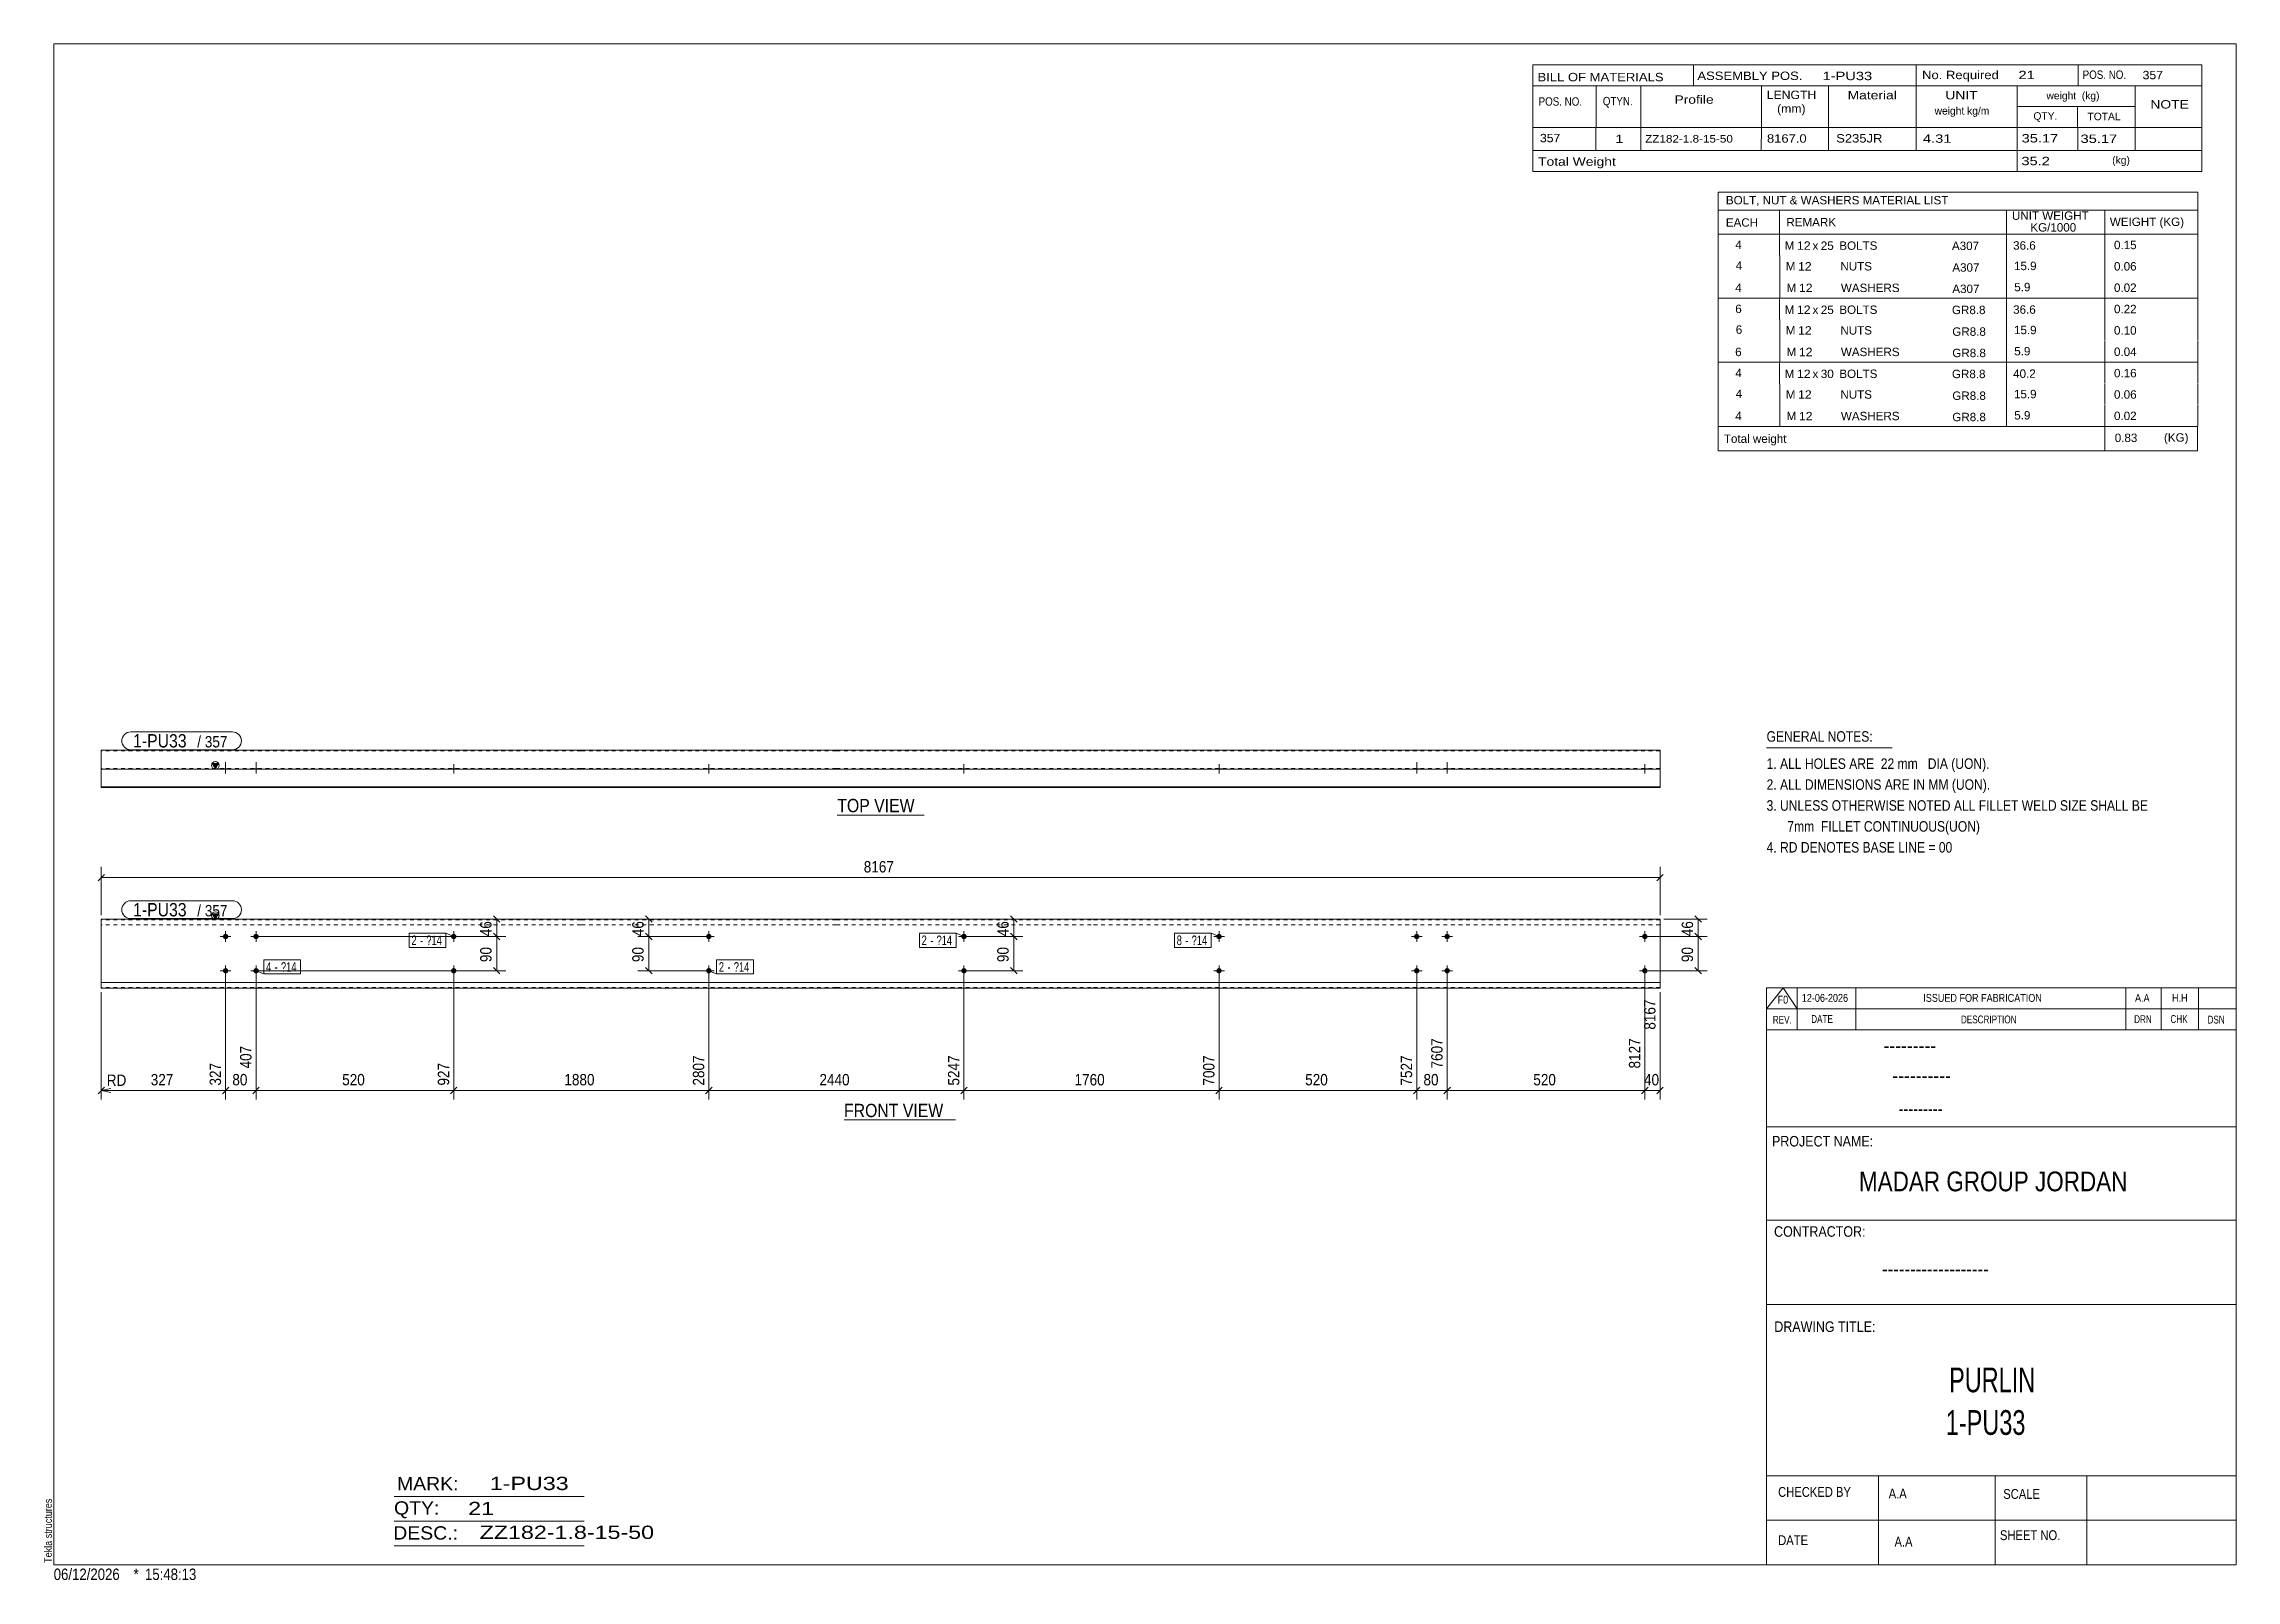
# Model space of a CAD drawing. Header units: millimetres. Extents: x 2 to 579, y 1 to 405.
import ezdxf

# ---------------------------------------------------------------- set-up
doc = ezdxf.new("R2010")
doc.units = ezdxf.units.MM
doc.linetypes.add('XKITLINE00', pattern=[0])
doc.linetypes.add('XKITLINE01', pattern=[4, 1, -1, 1, -1])
for name, color, linetype, lineweight in [('Bolt', 3, 'Continuous', 0), ('BoltMark', 7, 'Continuous', 0), ('Dimensions', 7, 'Continuous', 0), ('DrawingSheet', 5, 'Continuous', 0), ('OtherObjectType', 7, 'Continuous', 0), ('Part', 2, 'Continuous', 0), ('PartMark', 7, 'Continuous', 0)]:
    doc.layers.add(name, color=color, linetype=linetype, lineweight=lineweight)
doc.styles.add('@ARIAL_UNICODE_MS_BOLD', font='ARIAL.TTF')
doc.styles.add('ARIAL', font='ARIAL.TTF')
doc.styles.add('ARIAL_NARROW', font='ARIALN.TTF')
doc.styles.add('COMIC_SANS_MS_BOLD', font='COMICBD.TTF')
doc.styles.add('SWIS721_EX_BT', font='ARIAL.TTF')
doc.styles.add('SWISSE', font='ARIAL.TTF')

# ---------------------------------------------------------------- blocks, each defined once
blk = doc.blocks.new('*A1')
at = {"layer": 'Bolt'}
for points in [[(177.99, 170.2), (177.99, 170.16), (177.99, 170.13), (177.98, 170.09), (177.97, 170.06), (177.96, 170.03), (177.95, 169.99), (177.94, 169.96), (177.93, 169.93), (177.91, 169.9), (177.89, 169.87), (177.88, 169.84), (177.86, 169.81), (177.84, 169.79), (177.81, 169.76), (177.79, 169.74), (177.76, 169.71), (177.74, 169.69), (177.71, 169.67), (177.68, 169.65), (177.65, 169.63), (177.62, 169.61), (177.59, 169.6), (177.56, 169.58), (177.53, 169.57), (177.5, 169.56), (177.46, 169.55), (177.43, 169.54), (177.4, 169.54), (177.36, 169.53), (177.33, 169.53), (177.29, 169.53), (177.26, 169.53), (177.23, 169.53), (177.19, 169.54), (177.16, 169.54), (177.12, 169.55), (177.09, 169.56), (177.06, 169.57), (177.03, 169.58), (176.99, 169.6), (176.96, 169.61), (176.93, 169.63), (176.91, 169.65), (176.88, 169.67), (176.85, 169.69), (176.82, 169.71), (176.8, 169.74), (176.78, 169.76), (176.75, 169.79), (176.73, 169.81), (176.71, 169.84), (176.69, 169.87), (176.68, 169.9), (176.66, 169.93), (176.65, 169.96), (176.63, 169.99), (176.62, 170.03), (176.61, 170.06), (176.61, 170.09), (176.6, 170.13), (176.6, 170.16), (176.59, 170.2), (176.59, 170.23), (176.59, 170.26), (176.6, 170.3), (176.6, 170.33), (176.61, 170.37), (176.61, 170.4), (176.62, 170.43), (176.63, 170.47), (176.65, 170.5), (176.66, 170.53), (176.68, 170.56), (176.69, 170.59), (176.71, 170.62), (176.73, 170.65), (176.75, 170.67), (176.78, 170.7), (176.8, 170.72), (176.82, 170.75), (176.85, 170.77), (176.88, 170.79), (176.91, 170.81), (176.93, 170.83), (176.96, 170.85), (176.99, 170.86), (177.03, 170.88), (177.06, 170.89), (177.09, 170.9), (177.12, 170.91), (177.16, 170.92), (177.19, 170.92), (177.23, 170.93), (177.26, 170.93), (177.29, 170.93), (177.33, 170.93), (177.36, 170.93), (177.4, 170.92), (177.43, 170.92), (177.46, 170.91), (177.5, 170.9), (177.53, 170.89), (177.56, 170.88), (177.59, 170.86), (177.62, 170.85), (177.65, 170.83), (177.68, 170.81), (177.71, 170.79), (177.74, 170.77), (177.76, 170.75), (177.79, 170.72), (177.81, 170.7), (177.84, 170.67), (177.86, 170.65), (177.88, 170.62), (177.89, 170.59), (177.91, 170.56), (177.93, 170.53), (177.94, 170.5), (177.95, 170.47), (177.96, 170.43), (177.97, 170.4), (177.98, 170.37), (177.99, 170.33), (177.99, 170.3), (177.99, 170.26), (177.99, 170.23)], [(177.99, 161.2), (177.99, 161.16), (177.99, 161.13), (177.98, 161.09), (177.97, 161.06), (177.96, 161.03), (177.95, 160.99), (177.94, 160.96), (177.93, 160.93), (177.91, 160.9), (177.89, 160.87), (177.88, 160.84), (177.86, 160.81), (177.84, 160.79), (177.81, 160.76), (177.79, 160.74), (177.76, 160.71), (177.74, 160.69), (177.71, 160.67), (177.68, 160.65), (177.65, 160.63), (177.62, 160.61), (177.59, 160.6), (177.56, 160.58), (177.53, 160.57), (177.5, 160.56), (177.46, 160.55), (177.43, 160.54), (177.4, 160.54), (177.36, 160.53), (177.33, 160.53), (177.29, 160.53), (177.26, 160.53), (177.23, 160.53), (177.19, 160.54), (177.16, 160.54), (177.12, 160.55), (177.09, 160.56), (177.06, 160.57), (177.03, 160.58), (176.99, 160.6), (176.96, 160.61), (176.93, 160.63), (176.91, 160.65), (176.88, 160.67), (176.85, 160.69), (176.82, 160.71), (176.8, 160.74), (176.78, 160.76), (176.75, 160.79), (176.73, 160.81), (176.71, 160.84), (176.69, 160.87), (176.68, 160.9), (176.66, 160.93), (176.65, 160.96), (176.63, 160.99), (176.62, 161.03), (176.61, 161.06), (176.61, 161.09), (176.6, 161.13), (176.6, 161.16), (176.59, 161.2), (176.59, 161.23), (176.59, 161.26), (176.6, 161.3), (176.6, 161.33), (176.61, 161.37), (176.61, 161.4), (176.62, 161.43), (176.63, 161.47), (176.65, 161.5), (176.66, 161.53), (176.68, 161.56), (176.69, 161.59), (176.71, 161.62), (176.73, 161.65), (176.75, 161.67), (176.78, 161.7), (176.8, 161.72), (176.82, 161.75), (176.85, 161.77), (176.88, 161.79), (176.91, 161.81), (176.93, 161.83), (176.96, 161.85), (176.99, 161.86), (177.03, 161.88), (177.06, 161.89), (177.09, 161.9), (177.12, 161.91), (177.16, 161.92), (177.19, 161.92), (177.23, 161.93), (177.26, 161.93), (177.29, 161.93), (177.33, 161.93), (177.36, 161.93), (177.4, 161.92), (177.43, 161.92), (177.46, 161.91), (177.5, 161.9), (177.53, 161.89), (177.56, 161.88), (177.59, 161.86), (177.62, 161.85), (177.65, 161.83), (177.68, 161.81), (177.71, 161.79), (177.74, 161.77), (177.76, 161.75), (177.79, 161.72), (177.81, 161.7), (177.84, 161.67), (177.86, 161.65), (177.88, 161.62), (177.89, 161.59), (177.91, 161.56), (177.93, 161.53), (177.94, 161.5), (177.95, 161.47), (177.96, 161.43), (177.97, 161.4), (177.98, 161.37), (177.99, 161.33), (177.99, 161.3), (177.99, 161.26), (177.99, 161.23)]]:
    blk.add_hatch(color=3, dxfattribs=at).paths.add_polyline_path(points, flags=17)
at = {"layer": 'Bolt', "color": 3, "linetype": 'XKITLINE00', "lineweight": 0}
for p, q in [((178.69, 170.23), (175.89, 170.23)), ((177.29, 171.63), (177.29, 168.83)), ((177.29, 162.63), (177.29, 159.83)), ((178.69, 161.23), (175.89, 161.23))]:
    blk.add_line(p, q, dxfattribs=at)
blk = doc.blocks.new('*A2')
at = {"layer": 'Bolt'}
for points in [[(245.09, 170.2), (245.08, 170.16), (245.08, 170.13), (245.07, 170.09), (245.07, 170.06), (245.06, 170.03), (245.05, 169.99), (245.03, 169.96), (245.02, 169.93), (245.01, 169.9), (244.99, 169.87), (244.97, 169.84), (244.95, 169.81), (244.93, 169.79), (244.91, 169.76), (244.88, 169.74), (244.86, 169.71), (244.83, 169.69), (244.8, 169.67), (244.78, 169.65), (244.75, 169.63), (244.72, 169.61), (244.69, 169.6), (244.66, 169.58), (244.62, 169.57), (244.59, 169.56), (244.56, 169.55), (244.52, 169.54), (244.49, 169.54), (244.46, 169.53), (244.42, 169.53), (244.39, 169.53), (244.35, 169.53), (244.32, 169.53), (244.29, 169.54), (244.25, 169.54), (244.22, 169.55), (244.18, 169.56), (244.15, 169.57), (244.12, 169.58), (244.09, 169.6), (244.06, 169.61), (244.03, 169.63), (244, 169.65), (243.97, 169.67), (243.94, 169.69), (243.92, 169.71), (243.89, 169.74), (243.87, 169.76), (243.85, 169.79), (243.83, 169.81), (243.81, 169.84), (243.79, 169.87), (243.77, 169.9), (243.76, 169.93), (243.74, 169.96), (243.73, 169.99), (243.72, 170.03), (243.71, 170.06), (243.7, 170.09), (243.7, 170.13), (243.69, 170.16), (243.69, 170.2), (243.69, 170.23), (243.69, 170.26), (243.69, 170.3), (243.7, 170.33), (243.7, 170.37), (243.71, 170.4), (243.72, 170.43), (243.73, 170.47), (243.74, 170.5), (243.76, 170.53), (243.77, 170.56), (243.79, 170.59), (243.81, 170.62), (243.83, 170.65), (243.85, 170.67), (243.87, 170.7), (243.89, 170.72), (243.92, 170.75), (243.94, 170.77), (243.97, 170.79), (244, 170.81), (244.03, 170.83), (244.06, 170.85), (244.09, 170.86), (244.12, 170.88), (244.15, 170.89), (244.18, 170.9), (244.22, 170.91), (244.25, 170.92), (244.29, 170.92), (244.32, 170.93), (244.35, 170.93), (244.39, 170.93), (244.42, 170.93), (244.46, 170.93), (244.49, 170.92), (244.52, 170.92), (244.56, 170.91), (244.59, 170.9), (244.62, 170.89), (244.66, 170.88), (244.69, 170.86), (244.72, 170.85), (244.75, 170.83), (244.78, 170.81), (244.8, 170.79), (244.83, 170.77), (244.86, 170.75), (244.88, 170.72), (244.91, 170.7), (244.93, 170.67), (244.95, 170.65), (244.97, 170.62), (244.99, 170.59), (245.01, 170.56), (245.02, 170.53), (245.03, 170.5), (245.05, 170.47), (245.06, 170.43), (245.07, 170.4), (245.07, 170.37), (245.08, 170.33), (245.08, 170.3), (245.09, 170.26), (245.09, 170.23)], [(245.09, 161.2), (245.08, 161.16), (245.08, 161.13), (245.07, 161.09), (245.07, 161.06), (245.06, 161.03), (245.05, 160.99), (245.03, 160.96), (245.02, 160.93), (245.01, 160.9), (244.99, 160.87), (244.97, 160.84), (244.95, 160.81), (244.93, 160.79), (244.91, 160.76), (244.88, 160.74), (244.86, 160.71), (244.83, 160.69), (244.8, 160.67), (244.78, 160.65), (244.75, 160.63), (244.72, 160.61), (244.69, 160.6), (244.66, 160.58), (244.62, 160.57), (244.59, 160.56), (244.56, 160.55), (244.52, 160.54), (244.49, 160.54), (244.46, 160.53), (244.42, 160.53), (244.39, 160.53), (244.35, 160.53), (244.32, 160.53), (244.29, 160.54), (244.25, 160.54), (244.22, 160.55), (244.18, 160.56), (244.15, 160.57), (244.12, 160.58), (244.09, 160.6), (244.06, 160.61), (244.03, 160.63), (244, 160.65), (243.97, 160.67), (243.94, 160.69), (243.92, 160.71), (243.89, 160.74), (243.87, 160.76), (243.85, 160.79), (243.83, 160.81), (243.81, 160.84), (243.79, 160.87), (243.77, 160.9), (243.76, 160.93), (243.74, 160.96), (243.73, 160.99), (243.72, 161.03), (243.71, 161.06), (243.7, 161.09), (243.7, 161.13), (243.69, 161.16), (243.69, 161.2), (243.69, 161.23), (243.69, 161.26), (243.69, 161.3), (243.7, 161.33), (243.7, 161.37), (243.71, 161.4), (243.72, 161.43), (243.73, 161.47), (243.74, 161.5), (243.76, 161.53), (243.77, 161.56), (243.79, 161.59), (243.81, 161.62), (243.83, 161.65), (243.85, 161.67), (243.87, 161.7), (243.89, 161.72), (243.92, 161.75), (243.94, 161.77), (243.97, 161.79), (244, 161.81), (244.03, 161.83), (244.06, 161.85), (244.09, 161.86), (244.12, 161.88), (244.15, 161.89), (244.18, 161.9), (244.22, 161.91), (244.25, 161.92), (244.29, 161.92), (244.32, 161.93), (244.35, 161.93), (244.39, 161.93), (244.42, 161.93), (244.46, 161.93), (244.49, 161.92), (244.52, 161.92), (244.56, 161.91), (244.59, 161.9), (244.62, 161.89), (244.66, 161.88), (244.69, 161.86), (244.72, 161.85), (244.75, 161.83), (244.78, 161.81), (244.8, 161.79), (244.83, 161.77), (244.86, 161.75), (244.88, 161.72), (244.91, 161.7), (244.93, 161.67), (244.95, 161.65), (244.97, 161.62), (244.99, 161.59), (245.01, 161.56), (245.02, 161.53), (245.03, 161.5), (245.05, 161.47), (245.06, 161.43), (245.07, 161.4), (245.07, 161.37), (245.08, 161.33), (245.08, 161.3), (245.09, 161.26), (245.09, 161.23)]]:
    blk.add_hatch(color=3, dxfattribs=at).paths.add_polyline_path(points, flags=17)
at = {"layer": 'Bolt', "color": 3, "linetype": 'XKITLINE00', "lineweight": 0}
for p, q in [((245.79, 170.23), (242.99, 170.23)), ((244.39, 171.63), (244.39, 168.83)), ((244.39, 162.63), (244.39, 159.83)), ((245.79, 161.23), (242.99, 161.23))]:
    blk.add_line(p, q, dxfattribs=at)
blk = doc.blocks.new('*A3')
at = {"layer": 'Bolt'}
for points in [[(50.9, 170.2), (50.9, 170.16), (50.89, 170.13), (50.89, 170.09), (50.88, 170.06), (50.87, 170.03), (50.86, 169.99), (50.85, 169.96), (50.83, 169.93), (50.82, 169.9), (50.8, 169.87), (50.78, 169.84), (50.76, 169.81), (50.74, 169.79), (50.72, 169.76), (50.69, 169.74), (50.67, 169.71), (50.64, 169.69), (50.62, 169.67), (50.59, 169.65), (50.56, 169.63), (50.53, 169.61), (50.5, 169.6), (50.47, 169.58), (50.44, 169.57), (50.4, 169.56), (50.37, 169.55), (50.34, 169.54), (50.3, 169.54), (50.27, 169.53), (50.23, 169.53), (50.2, 169.53), (50.17, 169.53), (50.13, 169.53), (50.1, 169.54), (50.06, 169.54), (50.03, 169.55), (50, 169.56), (49.96, 169.57), (49.93, 169.58), (49.9, 169.6), (49.87, 169.61), (49.84, 169.63), (49.81, 169.65), (49.78, 169.67), (49.76, 169.69), (49.73, 169.71), (49.71, 169.74), (49.68, 169.76), (49.66, 169.79), (49.64, 169.81), (49.62, 169.84), (49.6, 169.87), (49.58, 169.9), (49.57, 169.93), (49.55, 169.96), (49.54, 169.99), (49.53, 170.03), (49.52, 170.06), (49.51, 170.09), (49.51, 170.13), (49.5, 170.16), (49.5, 170.2), (49.5, 170.23), (49.5, 170.26), (49.5, 170.3), (49.51, 170.33), (49.51, 170.37), (49.52, 170.4), (49.53, 170.43), (49.54, 170.47), (49.55, 170.5), (49.57, 170.53), (49.58, 170.56), (49.6, 170.59), (49.62, 170.62), (49.64, 170.65), (49.66, 170.67), (49.68, 170.7), (49.71, 170.72), (49.73, 170.75), (49.76, 170.77), (49.78, 170.79), (49.81, 170.81), (49.84, 170.83), (49.87, 170.85), (49.9, 170.86), (49.93, 170.88), (49.96, 170.89), (50, 170.9), (50.03, 170.91), (50.06, 170.92), (50.1, 170.92), (50.13, 170.93), (50.17, 170.93), (50.2, 170.93), (50.23, 170.93), (50.27, 170.93), (50.3, 170.92), (50.34, 170.92), (50.37, 170.91), (50.4, 170.9), (50.44, 170.89), (50.47, 170.88), (50.5, 170.86), (50.53, 170.85), (50.56, 170.83), (50.59, 170.81), (50.62, 170.79), (50.64, 170.77), (50.67, 170.75), (50.69, 170.72), (50.72, 170.7), (50.74, 170.67), (50.76, 170.65), (50.78, 170.62), (50.8, 170.59), (50.82, 170.56), (50.83, 170.53), (50.85, 170.5), (50.86, 170.47), (50.87, 170.43), (50.88, 170.4), (50.89, 170.37), (50.89, 170.33), (50.9, 170.3), (50.9, 170.26), (50.9, 170.23)], [(58.9, 170.2), (58.9, 170.16), (58.89, 170.13), (58.89, 170.09), (58.88, 170.06), (58.87, 170.03), (58.86, 169.99), (58.85, 169.96), (58.83, 169.93), (58.82, 169.9), (58.8, 169.87), (58.78, 169.84), (58.76, 169.81), (58.74, 169.79), (58.72, 169.76), (58.69, 169.74), (58.67, 169.71), (58.64, 169.69), (58.62, 169.67), (58.59, 169.65), (58.56, 169.63), (58.53, 169.61), (58.5, 169.6), (58.47, 169.58), (58.44, 169.57), (58.4, 169.56), (58.37, 169.55), (58.34, 169.54), (58.3, 169.54), (58.27, 169.53), (58.23, 169.53), (58.2, 169.53), (58.17, 169.53), (58.13, 169.53), (58.1, 169.54), (58.06, 169.54), (58.03, 169.55), (58, 169.56), (57.96, 169.57), (57.93, 169.58), (57.9, 169.6), (57.87, 169.61), (57.84, 169.63), (57.81, 169.65), (57.78, 169.67), (57.76, 169.69), (57.73, 169.71), (57.71, 169.74), (57.68, 169.76), (57.66, 169.79), (57.64, 169.81), (57.62, 169.84), (57.6, 169.87), (57.58, 169.9), (57.57, 169.93), (57.55, 169.96), (57.54, 169.99), (57.53, 170.03), (57.52, 170.06), (57.51, 170.09), (57.51, 170.13), (57.5, 170.16), (57.5, 170.2), (57.5, 170.23), (57.5, 170.26), (57.5, 170.3), (57.51, 170.33), (57.51, 170.37), (57.52, 170.4), (57.53, 170.43), (57.54, 170.47), (57.55, 170.5), (57.57, 170.53), (57.58, 170.56), (57.6, 170.59), (57.62, 170.62), (57.64, 170.65), (57.66, 170.67), (57.68, 170.7), (57.71, 170.72), (57.73, 170.75), (57.76, 170.77), (57.78, 170.79), (57.81, 170.81), (57.84, 170.83), (57.87, 170.85), (57.9, 170.86), (57.93, 170.88), (57.96, 170.89), (58, 170.9), (58.03, 170.91), (58.06, 170.92), (58.1, 170.92), (58.13, 170.93), (58.17, 170.93), (58.2, 170.93), (58.23, 170.93), (58.27, 170.93), (58.3, 170.92), (58.34, 170.92), (58.37, 170.91), (58.4, 170.9), (58.44, 170.89), (58.47, 170.88), (58.5, 170.86), (58.53, 170.85), (58.56, 170.83), (58.59, 170.81), (58.62, 170.79), (58.64, 170.77), (58.67, 170.75), (58.69, 170.72), (58.72, 170.7), (58.74, 170.67), (58.76, 170.65), (58.78, 170.62), (58.8, 170.59), (58.82, 170.56), (58.83, 170.53), (58.85, 170.5), (58.86, 170.47), (58.87, 170.43), (58.88, 170.4), (58.89, 170.37), (58.89, 170.33), (58.9, 170.3), (58.9, 170.26), (58.9, 170.23)], [(50.9, 161.2), (50.9, 161.16), (50.89, 161.13), (50.89, 161.09), (50.88, 161.06), (50.87, 161.03), (50.86, 160.99), (50.85, 160.96), (50.83, 160.93), (50.82, 160.9), (50.8, 160.87), (50.78, 160.84), (50.76, 160.81), (50.74, 160.79), (50.72, 160.76), (50.69, 160.74), (50.67, 160.71), (50.64, 160.69), (50.62, 160.67), (50.59, 160.65), (50.56, 160.63), (50.53, 160.61), (50.5, 160.6), (50.47, 160.58), (50.44, 160.57), (50.4, 160.56), (50.37, 160.55), (50.34, 160.54), (50.3, 160.54), (50.27, 160.53), (50.23, 160.53), (50.2, 160.53), (50.17, 160.53), (50.13, 160.53), (50.1, 160.54), (50.06, 160.54), (50.03, 160.55), (50, 160.56), (49.96, 160.57), (49.93, 160.58), (49.9, 160.6), (49.87, 160.61), (49.84, 160.63), (49.81, 160.65), (49.78, 160.67), (49.76, 160.69), (49.73, 160.71), (49.71, 160.74), (49.68, 160.76), (49.66, 160.79), (49.64, 160.81), (49.62, 160.84), (49.6, 160.87), (49.58, 160.9), (49.57, 160.93), (49.55, 160.96), (49.54, 160.99), (49.53, 161.03), (49.52, 161.06), (49.51, 161.09), (49.51, 161.13), (49.5, 161.16), (49.5, 161.2), (49.5, 161.23), (49.5, 161.26), (49.5, 161.3), (49.51, 161.33), (49.51, 161.37), (49.52, 161.4), (49.53, 161.43), (49.54, 161.47), (49.55, 161.5), (49.57, 161.53), (49.58, 161.56), (49.6, 161.59), (49.62, 161.62), (49.64, 161.65), (49.66, 161.67), (49.68, 161.7), (49.71, 161.72), (49.73, 161.75), (49.76, 161.77), (49.78, 161.79), (49.81, 161.81), (49.84, 161.83), (49.87, 161.85), (49.9, 161.86), (49.93, 161.88), (49.96, 161.89), (50, 161.9), (50.03, 161.91), (50.06, 161.92), (50.1, 161.92), (50.13, 161.93), (50.17, 161.93), (50.2, 161.93), (50.23, 161.93), (50.27, 161.93), (50.3, 161.92), (50.34, 161.92), (50.37, 161.91), (50.4, 161.9), (50.44, 161.89), (50.47, 161.88), (50.5, 161.86), (50.53, 161.85), (50.56, 161.83), (50.59, 161.81), (50.62, 161.79), (50.64, 161.77), (50.67, 161.75), (50.69, 161.72), (50.72, 161.7), (50.74, 161.67), (50.76, 161.65), (50.78, 161.62), (50.8, 161.59), (50.82, 161.56), (50.83, 161.53), (50.85, 161.5), (50.86, 161.47), (50.87, 161.43), (50.88, 161.4), (50.89, 161.37), (50.89, 161.33), (50.9, 161.3), (50.9, 161.26), (50.9, 161.23)], [(58.9, 161.2), (58.9, 161.16), (58.89, 161.13), (58.89, 161.09), (58.88, 161.06), (58.87, 161.03), (58.86, 160.99), (58.85, 160.96), (58.83, 160.93), (58.82, 160.9), (58.8, 160.87), (58.78, 160.84), (58.76, 160.81), (58.74, 160.79), (58.72, 160.76), (58.69, 160.74), (58.67, 160.71), (58.64, 160.69), (58.62, 160.67), (58.59, 160.65), (58.56, 160.63), (58.53, 160.61), (58.5, 160.6), (58.47, 160.58), (58.44, 160.57), (58.4, 160.56), (58.37, 160.55), (58.34, 160.54), (58.3, 160.54), (58.27, 160.53), (58.23, 160.53), (58.2, 160.53), (58.17, 160.53), (58.13, 160.53), (58.1, 160.54), (58.06, 160.54), (58.03, 160.55), (58, 160.56), (57.96, 160.57), (57.93, 160.58), (57.9, 160.6), (57.87, 160.61), (57.84, 160.63), (57.81, 160.65), (57.78, 160.67), (57.76, 160.69), (57.73, 160.71), (57.71, 160.74), (57.68, 160.76), (57.66, 160.79), (57.64, 160.81), (57.62, 160.84), (57.6, 160.87), (57.58, 160.9), (57.57, 160.93), (57.55, 160.96), (57.54, 160.99), (57.53, 161.03), (57.52, 161.06), (57.51, 161.09), (57.51, 161.13), (57.5, 161.16), (57.5, 161.2), (57.5, 161.23), (57.5, 161.26), (57.5, 161.3), (57.51, 161.33), (57.51, 161.37), (57.52, 161.4), (57.53, 161.43), (57.54, 161.47), (57.55, 161.5), (57.57, 161.53), (57.58, 161.56), (57.6, 161.59), (57.62, 161.62), (57.64, 161.65), (57.66, 161.67), (57.68, 161.7), (57.71, 161.72), (57.73, 161.75), (57.76, 161.77), (57.78, 161.79), (57.81, 161.81), (57.84, 161.83), (57.87, 161.85), (57.9, 161.86), (57.93, 161.88), (57.96, 161.89), (58, 161.9), (58.03, 161.91), (58.06, 161.92), (58.1, 161.92), (58.13, 161.93), (58.17, 161.93), (58.2, 161.93), (58.23, 161.93), (58.27, 161.93), (58.3, 161.92), (58.34, 161.92), (58.37, 161.91), (58.4, 161.9), (58.44, 161.89), (58.47, 161.88), (58.5, 161.86), (58.53, 161.85), (58.56, 161.83), (58.59, 161.81), (58.62, 161.79), (58.64, 161.77), (58.67, 161.75), (58.69, 161.72), (58.72, 161.7), (58.74, 161.67), (58.76, 161.65), (58.78, 161.62), (58.8, 161.59), (58.82, 161.56), (58.83, 161.53), (58.85, 161.5), (58.86, 161.47), (58.87, 161.43), (58.88, 161.4), (58.89, 161.37), (58.89, 161.33), (58.9, 161.3), (58.9, 161.26), (58.9, 161.23)]]:
    blk.add_hatch(color=3, dxfattribs=at).paths.add_polyline_path(points, flags=17)
at = {"layer": 'Bolt', "color": 3, "linetype": 'XKITLINE00', "lineweight": 0}
for p, q in [((51.6, 170.23), (48.8, 170.23)), ((50.2, 171.63), (50.2, 168.83)), ((59.6, 170.23), (56.8, 170.23)), ((58.2, 171.63), (58.2, 168.83)), ((50.2, 162.63), (50.2, 159.83)), ((58.2, 162.63), (58.2, 159.83)), ((51.6, 161.23), (48.8, 161.23)), ((59.6, 161.23), (56.8, 161.23))]:
    blk.add_line(p, q, dxfattribs=at)
blk = doc.blocks.new('*A4')
at = {"layer": 'Bolt'}
for points in [[(110.9, 170.2), (110.9, 170.16), (110.89, 170.13), (110.89, 170.09), (110.88, 170.06), (110.87, 170.03), (110.86, 169.99), (110.85, 169.96), (110.83, 169.93), (110.82, 169.9), (110.8, 169.87), (110.78, 169.84), (110.76, 169.81), (110.74, 169.79), (110.72, 169.76), (110.69, 169.74), (110.67, 169.71), (110.64, 169.69), (110.62, 169.67), (110.59, 169.65), (110.56, 169.63), (110.53, 169.61), (110.5, 169.6), (110.47, 169.58), (110.44, 169.57), (110.4, 169.56), (110.37, 169.55), (110.34, 169.54), (110.3, 169.54), (110.27, 169.53), (110.23, 169.53), (110.2, 169.53), (110.17, 169.53), (110.13, 169.53), (110.1, 169.54), (110.06, 169.54), (110.03, 169.55), (110, 169.56), (109.96, 169.57), (109.93, 169.58), (109.9, 169.6), (109.87, 169.61), (109.84, 169.63), (109.81, 169.65), (109.78, 169.67), (109.76, 169.69), (109.73, 169.71), (109.71, 169.74), (109.68, 169.76), (109.66, 169.79), (109.64, 169.81), (109.62, 169.84), (109.6, 169.87), (109.58, 169.9), (109.57, 169.93), (109.55, 169.96), (109.54, 169.99), (109.53, 170.03), (109.52, 170.06), (109.51, 170.09), (109.51, 170.13), (109.5, 170.16), (109.5, 170.2), (109.5, 170.23), (109.5, 170.26), (109.5, 170.3), (109.51, 170.33), (109.51, 170.37), (109.52, 170.4), (109.53, 170.43), (109.54, 170.47), (109.55, 170.5), (109.57, 170.53), (109.58, 170.56), (109.6, 170.59), (109.62, 170.62), (109.64, 170.65), (109.66, 170.67), (109.68, 170.7), (109.71, 170.72), (109.73, 170.75), (109.76, 170.77), (109.78, 170.79), (109.81, 170.81), (109.84, 170.83), (109.87, 170.85), (109.9, 170.86), (109.93, 170.88), (109.96, 170.89), (110, 170.9), (110.03, 170.91), (110.06, 170.92), (110.1, 170.92), (110.13, 170.93), (110.17, 170.93), (110.2, 170.93), (110.23, 170.93), (110.27, 170.93), (110.3, 170.92), (110.34, 170.92), (110.37, 170.91), (110.4, 170.9), (110.44, 170.89), (110.47, 170.88), (110.5, 170.86), (110.53, 170.85), (110.56, 170.83), (110.59, 170.81), (110.62, 170.79), (110.64, 170.77), (110.67, 170.75), (110.69, 170.72), (110.72, 170.7), (110.74, 170.67), (110.76, 170.65), (110.78, 170.62), (110.8, 170.59), (110.82, 170.56), (110.83, 170.53), (110.85, 170.5), (110.86, 170.47), (110.87, 170.43), (110.88, 170.4), (110.89, 170.37), (110.89, 170.33), (110.9, 170.3), (110.9, 170.26), (110.9, 170.23)], [(110.9, 161.2), (110.9, 161.16), (110.89, 161.13), (110.89, 161.09), (110.88, 161.06), (110.87, 161.03), (110.86, 160.99), (110.85, 160.96), (110.83, 160.93), (110.82, 160.9), (110.8, 160.87), (110.78, 160.84), (110.76, 160.81), (110.74, 160.79), (110.72, 160.76), (110.69, 160.74), (110.67, 160.71), (110.64, 160.69), (110.62, 160.67), (110.59, 160.65), (110.56, 160.63), (110.53, 160.61), (110.5, 160.6), (110.47, 160.58), (110.44, 160.57), (110.4, 160.56), (110.37, 160.55), (110.34, 160.54), (110.3, 160.54), (110.27, 160.53), (110.23, 160.53), (110.2, 160.53), (110.17, 160.53), (110.13, 160.53), (110.1, 160.54), (110.06, 160.54), (110.03, 160.55), (110, 160.56), (109.96, 160.57), (109.93, 160.58), (109.9, 160.6), (109.87, 160.61), (109.84, 160.63), (109.81, 160.65), (109.78, 160.67), (109.76, 160.69), (109.73, 160.71), (109.71, 160.74), (109.68, 160.76), (109.66, 160.79), (109.64, 160.81), (109.62, 160.84), (109.6, 160.87), (109.58, 160.9), (109.57, 160.93), (109.55, 160.96), (109.54, 160.99), (109.53, 161.03), (109.52, 161.06), (109.51, 161.09), (109.51, 161.13), (109.5, 161.16), (109.5, 161.2), (109.5, 161.23), (109.5, 161.26), (109.5, 161.3), (109.51, 161.33), (109.51, 161.37), (109.52, 161.4), (109.53, 161.43), (109.54, 161.47), (109.55, 161.5), (109.57, 161.53), (109.58, 161.56), (109.6, 161.59), (109.62, 161.62), (109.64, 161.65), (109.66, 161.67), (109.68, 161.7), (109.71, 161.72), (109.73, 161.75), (109.76, 161.77), (109.78, 161.79), (109.81, 161.81), (109.84, 161.83), (109.87, 161.85), (109.9, 161.86), (109.93, 161.88), (109.96, 161.89), (110, 161.9), (110.03, 161.91), (110.06, 161.92), (110.1, 161.92), (110.13, 161.93), (110.17, 161.93), (110.2, 161.93), (110.23, 161.93), (110.27, 161.93), (110.3, 161.92), (110.34, 161.92), (110.37, 161.91), (110.4, 161.9), (110.44, 161.89), (110.47, 161.88), (110.5, 161.86), (110.53, 161.85), (110.56, 161.83), (110.59, 161.81), (110.62, 161.79), (110.64, 161.77), (110.67, 161.75), (110.69, 161.72), (110.72, 161.7), (110.74, 161.67), (110.76, 161.65), (110.78, 161.62), (110.8, 161.59), (110.82, 161.56), (110.83, 161.53), (110.85, 161.5), (110.86, 161.47), (110.87, 161.43), (110.88, 161.4), (110.89, 161.37), (110.89, 161.33), (110.9, 161.3), (110.9, 161.26), (110.9, 161.23)]]:
    blk.add_hatch(color=3, dxfattribs=at).paths.add_polyline_path(points, flags=17)
at = {"layer": 'Bolt', "color": 3, "linetype": 'XKITLINE00', "lineweight": 0}
for p, q in [((111.6, 170.23), (108.8, 170.23)), ((110.2, 171.63), (110.2, 168.83)), ((110.2, 162.63), (110.2, 159.83)), ((111.6, 161.23), (108.8, 161.23))]:
    blk.add_line(p, q, dxfattribs=at)
blk = doc.blocks.new('*A5')
at = {"layer": 'Bolt'}
for points in [[(364.18, 170.2), (364.18, 170.16), (364.17, 170.13), (364.17, 170.09), (364.16, 170.06), (364.15, 170.03), (364.14, 169.99), (364.13, 169.96), (364.11, 169.93), (364.1, 169.9), (364.08, 169.87), (364.06, 169.84), (364.04, 169.81), (364.02, 169.79), (364, 169.76), (363.98, 169.74), (363.95, 169.71), (363.93, 169.69), (363.9, 169.67), (363.87, 169.65), (363.84, 169.63), (363.81, 169.61), (363.78, 169.6), (363.75, 169.58), (363.72, 169.57), (363.68, 169.56), (363.65, 169.55), (363.62, 169.54), (363.58, 169.54), (363.55, 169.53), (363.52, 169.53), (363.48, 169.53), (363.45, 169.53), (363.41, 169.53), (363.38, 169.54), (363.35, 169.54), (363.31, 169.55), (363.28, 169.56), (363.25, 169.57), (363.21, 169.58), (363.18, 169.6), (363.15, 169.61), (363.12, 169.63), (363.09, 169.65), (363.06, 169.67), (363.04, 169.69), (363.01, 169.71), (362.99, 169.74), (362.96, 169.76), (362.94, 169.79), (362.92, 169.81), (362.9, 169.84), (362.88, 169.87), (362.86, 169.9), (362.85, 169.93), (362.84, 169.96), (362.82, 169.99), (362.81, 170.03), (362.8, 170.06), (362.8, 170.09), (362.79, 170.13), (362.79, 170.16), (362.78, 170.2), (362.78, 170.23), (362.78, 170.26), (362.79, 170.3), (362.79, 170.33), (362.8, 170.37), (362.8, 170.4), (362.81, 170.43), (362.82, 170.47), (362.84, 170.5), (362.85, 170.53), (362.86, 170.56), (362.88, 170.59), (362.9, 170.62), (362.92, 170.65), (362.94, 170.67), (362.96, 170.7), (362.99, 170.72), (363.01, 170.75), (363.04, 170.77), (363.06, 170.79), (363.09, 170.81), (363.12, 170.83), (363.15, 170.85), (363.18, 170.86), (363.21, 170.88), (363.25, 170.89), (363.28, 170.9), (363.31, 170.91), (363.35, 170.92), (363.38, 170.92), (363.41, 170.93), (363.45, 170.93), (363.48, 170.93), (363.52, 170.93), (363.55, 170.93), (363.58, 170.92), (363.62, 170.92), (363.65, 170.91), (363.68, 170.9), (363.72, 170.89), (363.75, 170.88), (363.78, 170.86), (363.81, 170.85), (363.84, 170.83), (363.87, 170.81), (363.9, 170.79), (363.93, 170.77), (363.95, 170.75), (363.98, 170.72), (364, 170.7), (364.02, 170.67), (364.04, 170.65), (364.06, 170.62), (364.08, 170.59), (364.1, 170.56), (364.11, 170.53), (364.13, 170.5), (364.14, 170.47), (364.15, 170.43), (364.16, 170.4), (364.17, 170.37), (364.17, 170.33), (364.18, 170.3), (364.18, 170.26), (364.18, 170.23)], [(372.18, 170.2), (372.18, 170.16), (372.17, 170.13), (372.17, 170.09), (372.16, 170.06), (372.15, 170.03), (372.14, 169.99), (372.13, 169.96), (372.11, 169.93), (372.1, 169.9), (372.08, 169.87), (372.06, 169.84), (372.04, 169.81), (372.02, 169.79), (372, 169.76), (371.98, 169.74), (371.95, 169.71), (371.93, 169.69), (371.9, 169.67), (371.87, 169.65), (371.84, 169.63), (371.81, 169.61), (371.78, 169.6), (371.75, 169.58), (371.72, 169.57), (371.68, 169.56), (371.65, 169.55), (371.62, 169.54), (371.58, 169.54), (371.55, 169.53), (371.52, 169.53), (371.48, 169.53), (371.45, 169.53), (371.41, 169.53), (371.38, 169.54), (371.35, 169.54), (371.31, 169.55), (371.28, 169.56), (371.25, 169.57), (371.21, 169.58), (371.18, 169.6), (371.15, 169.61), (371.12, 169.63), (371.09, 169.65), (371.06, 169.67), (371.04, 169.69), (371.01, 169.71), (370.99, 169.74), (370.96, 169.76), (370.94, 169.79), (370.92, 169.81), (370.9, 169.84), (370.88, 169.87), (370.86, 169.9), (370.85, 169.93), (370.84, 169.96), (370.82, 169.99), (370.81, 170.03), (370.8, 170.06), (370.8, 170.09), (370.79, 170.13), (370.79, 170.16), (370.78, 170.2), (370.78, 170.23), (370.78, 170.26), (370.79, 170.3), (370.79, 170.33), (370.8, 170.37), (370.8, 170.4), (370.81, 170.43), (370.82, 170.47), (370.84, 170.5), (370.85, 170.53), (370.86, 170.56), (370.88, 170.59), (370.9, 170.62), (370.92, 170.65), (370.94, 170.67), (370.96, 170.7), (370.99, 170.72), (371.01, 170.75), (371.04, 170.77), (371.06, 170.79), (371.09, 170.81), (371.12, 170.83), (371.15, 170.85), (371.18, 170.86), (371.21, 170.88), (371.25, 170.89), (371.28, 170.9), (371.31, 170.91), (371.35, 170.92), (371.38, 170.92), (371.41, 170.93), (371.45, 170.93), (371.48, 170.93), (371.52, 170.93), (371.55, 170.93), (371.58, 170.92), (371.62, 170.92), (371.65, 170.91), (371.68, 170.9), (371.72, 170.89), (371.75, 170.88), (371.78, 170.86), (371.81, 170.85), (371.84, 170.83), (371.87, 170.81), (371.9, 170.79), (371.93, 170.77), (371.95, 170.75), (371.98, 170.72), (372, 170.7), (372.02, 170.67), (372.04, 170.65), (372.06, 170.62), (372.08, 170.59), (372.1, 170.56), (372.11, 170.53), (372.13, 170.5), (372.14, 170.47), (372.15, 170.43), (372.16, 170.4), (372.17, 170.37), (372.17, 170.33), (372.18, 170.3), (372.18, 170.26), (372.18, 170.23)], [(364.18, 161.2), (364.18, 161.16), (364.17, 161.13), (364.17, 161.09), (364.16, 161.06), (364.15, 161.03), (364.14, 160.99), (364.13, 160.96), (364.11, 160.93), (364.1, 160.9), (364.08, 160.87), (364.06, 160.84), (364.04, 160.81), (364.02, 160.79), (364, 160.76), (363.98, 160.74), (363.95, 160.71), (363.93, 160.69), (363.9, 160.67), (363.87, 160.65), (363.84, 160.63), (363.81, 160.61), (363.78, 160.6), (363.75, 160.58), (363.72, 160.57), (363.68, 160.56), (363.65, 160.55), (363.62, 160.54), (363.58, 160.54), (363.55, 160.53), (363.52, 160.53), (363.48, 160.53), (363.45, 160.53), (363.41, 160.53), (363.38, 160.54), (363.35, 160.54), (363.31, 160.55), (363.28, 160.56), (363.25, 160.57), (363.21, 160.58), (363.18, 160.6), (363.15, 160.61), (363.12, 160.63), (363.09, 160.65), (363.06, 160.67), (363.04, 160.69), (363.01, 160.71), (362.99, 160.74), (362.96, 160.76), (362.94, 160.79), (362.92, 160.81), (362.9, 160.84), (362.88, 160.87), (362.86, 160.9), (362.85, 160.93), (362.84, 160.96), (362.82, 160.99), (362.81, 161.03), (362.8, 161.06), (362.8, 161.09), (362.79, 161.13), (362.79, 161.16), (362.78, 161.2), (362.78, 161.23), (362.78, 161.26), (362.79, 161.3), (362.79, 161.33), (362.8, 161.37), (362.8, 161.4), (362.81, 161.43), (362.82, 161.47), (362.84, 161.5), (362.85, 161.53), (362.86, 161.56), (362.88, 161.59), (362.9, 161.62), (362.92, 161.65), (362.94, 161.67), (362.96, 161.7), (362.99, 161.72), (363.01, 161.75), (363.04, 161.77), (363.06, 161.79), (363.09, 161.81), (363.12, 161.83), (363.15, 161.85), (363.18, 161.86), (363.21, 161.88), (363.25, 161.89), (363.28, 161.9), (363.31, 161.91), (363.35, 161.92), (363.38, 161.92), (363.41, 161.93), (363.45, 161.93), (363.48, 161.93), (363.52, 161.93), (363.55, 161.93), (363.58, 161.92), (363.62, 161.92), (363.65, 161.91), (363.68, 161.9), (363.72, 161.89), (363.75, 161.88), (363.78, 161.86), (363.81, 161.85), (363.84, 161.83), (363.87, 161.81), (363.9, 161.79), (363.93, 161.77), (363.95, 161.75), (363.98, 161.72), (364, 161.7), (364.02, 161.67), (364.04, 161.65), (364.06, 161.62), (364.08, 161.59), (364.1, 161.56), (364.11, 161.53), (364.13, 161.5), (364.14, 161.47), (364.15, 161.43), (364.16, 161.4), (364.17, 161.37), (364.17, 161.33), (364.18, 161.3), (364.18, 161.26), (364.18, 161.23)], [(372.18, 161.2), (372.18, 161.16), (372.17, 161.13), (372.17, 161.09), (372.16, 161.06), (372.15, 161.03), (372.14, 160.99), (372.13, 160.96), (372.11, 160.93), (372.1, 160.9), (372.08, 160.87), (372.06, 160.84), (372.04, 160.81), (372.02, 160.79), (372, 160.76), (371.98, 160.74), (371.95, 160.71), (371.93, 160.69), (371.9, 160.67), (371.87, 160.65), (371.84, 160.63), (371.81, 160.61), (371.78, 160.6), (371.75, 160.58), (371.72, 160.57), (371.68, 160.56), (371.65, 160.55), (371.62, 160.54), (371.58, 160.54), (371.55, 160.53), (371.52, 160.53), (371.48, 160.53), (371.45, 160.53), (371.41, 160.53), (371.38, 160.54), (371.35, 160.54), (371.31, 160.55), (371.28, 160.56), (371.25, 160.57), (371.21, 160.58), (371.18, 160.6), (371.15, 160.61), (371.12, 160.63), (371.09, 160.65), (371.06, 160.67), (371.04, 160.69), (371.01, 160.71), (370.99, 160.74), (370.96, 160.76), (370.94, 160.79), (370.92, 160.81), (370.9, 160.84), (370.88, 160.87), (370.86, 160.9), (370.85, 160.93), (370.84, 160.96), (370.82, 160.99), (370.81, 161.03), (370.8, 161.06), (370.8, 161.09), (370.79, 161.13), (370.79, 161.16), (370.78, 161.2), (370.78, 161.23), (370.78, 161.26), (370.79, 161.3), (370.79, 161.33), (370.8, 161.37), (370.8, 161.4), (370.81, 161.43), (370.82, 161.47), (370.84, 161.5), (370.85, 161.53), (370.86, 161.56), (370.88, 161.59), (370.9, 161.62), (370.92, 161.65), (370.94, 161.67), (370.96, 161.7), (370.99, 161.72), (371.01, 161.75), (371.04, 161.77), (371.06, 161.79), (371.09, 161.81), (371.12, 161.83), (371.15, 161.85), (371.18, 161.86), (371.21, 161.88), (371.25, 161.89), (371.28, 161.9), (371.31, 161.91), (371.35, 161.92), (371.38, 161.92), (371.41, 161.93), (371.45, 161.93), (371.48, 161.93), (371.52, 161.93), (371.55, 161.93), (371.58, 161.92), (371.62, 161.92), (371.65, 161.91), (371.68, 161.9), (371.72, 161.89), (371.75, 161.88), (371.78, 161.86), (371.81, 161.85), (371.84, 161.83), (371.87, 161.81), (371.9, 161.79), (371.93, 161.77), (371.95, 161.75), (371.98, 161.72), (372, 161.7), (372.02, 161.67), (372.04, 161.65), (372.06, 161.62), (372.08, 161.59), (372.1, 161.56), (372.11, 161.53), (372.13, 161.5), (372.14, 161.47), (372.15, 161.43), (372.16, 161.4), (372.17, 161.37), (372.17, 161.33), (372.18, 161.3), (372.18, 161.26), (372.18, 161.23)]]:
    blk.add_hatch(color=3, dxfattribs=at).paths.add_polyline_path(points, flags=17)
at = {"layer": 'Bolt', "color": 3, "linetype": 'XKITLINE00', "lineweight": 0}
for p, q in [((364.88, 170.23), (362.08, 170.23)), ((363.48, 171.63), (363.48, 168.83)), ((372.88, 170.23), (370.08, 170.23)), ((371.48, 171.63), (371.48, 168.83)), ((363.48, 162.63), (363.48, 159.83)), ((371.48, 162.63), (371.48, 159.83)), ((364.88, 161.23), (362.08, 161.23)), ((372.88, 161.23), (370.08, 161.23))]:
    blk.add_line(p, q, dxfattribs=at)
blk = doc.blocks.new('*A6')
at = {"layer": 'Bolt'}
for points in [[(312.18, 170.2), (312.18, 170.16), (312.17, 170.13), (312.17, 170.09), (312.16, 170.06), (312.15, 170.03), (312.14, 169.99), (312.13, 169.96), (312.11, 169.93), (312.1, 169.9), (312.08, 169.87), (312.06, 169.84), (312.04, 169.81), (312.02, 169.79), (312, 169.76), (311.98, 169.74), (311.95, 169.71), (311.93, 169.69), (311.9, 169.67), (311.87, 169.65), (311.84, 169.63), (311.81, 169.61), (311.78, 169.6), (311.75, 169.58), (311.72, 169.57), (311.68, 169.56), (311.65, 169.55), (311.62, 169.54), (311.58, 169.54), (311.55, 169.53), (311.52, 169.53), (311.48, 169.53), (311.45, 169.53), (311.41, 169.53), (311.38, 169.54), (311.35, 169.54), (311.31, 169.55), (311.28, 169.56), (311.25, 169.57), (311.21, 169.58), (311.18, 169.6), (311.15, 169.61), (311.12, 169.63), (311.09, 169.65), (311.06, 169.67), (311.04, 169.69), (311.01, 169.71), (310.99, 169.74), (310.96, 169.76), (310.94, 169.79), (310.92, 169.81), (310.9, 169.84), (310.88, 169.87), (310.86, 169.9), (310.85, 169.93), (310.84, 169.96), (310.82, 169.99), (310.81, 170.03), (310.8, 170.06), (310.8, 170.09), (310.79, 170.13), (310.79, 170.16), (310.78, 170.2), (310.78, 170.23), (310.78, 170.26), (310.79, 170.3), (310.79, 170.33), (310.8, 170.37), (310.8, 170.4), (310.81, 170.43), (310.82, 170.47), (310.84, 170.5), (310.85, 170.53), (310.86, 170.56), (310.88, 170.59), (310.9, 170.62), (310.92, 170.65), (310.94, 170.67), (310.96, 170.7), (310.99, 170.72), (311.01, 170.75), (311.04, 170.77), (311.06, 170.79), (311.09, 170.81), (311.12, 170.83), (311.15, 170.85), (311.18, 170.86), (311.21, 170.88), (311.25, 170.89), (311.28, 170.9), (311.31, 170.91), (311.35, 170.92), (311.38, 170.92), (311.41, 170.93), (311.45, 170.93), (311.48, 170.93), (311.52, 170.93), (311.55, 170.93), (311.58, 170.92), (311.62, 170.92), (311.65, 170.91), (311.68, 170.9), (311.72, 170.89), (311.75, 170.88), (311.78, 170.86), (311.81, 170.85), (311.84, 170.83), (311.87, 170.81), (311.9, 170.79), (311.93, 170.77), (311.95, 170.75), (311.98, 170.72), (312, 170.7), (312.02, 170.67), (312.04, 170.65), (312.06, 170.62), (312.08, 170.59), (312.1, 170.56), (312.11, 170.53), (312.13, 170.5), (312.14, 170.47), (312.15, 170.43), (312.16, 170.4), (312.17, 170.37), (312.17, 170.33), (312.18, 170.3), (312.18, 170.26), (312.18, 170.23)], [(424.18, 170.2), (424.18, 170.16), (424.17, 170.13), (424.17, 170.09), (424.16, 170.06), (424.15, 170.03), (424.14, 169.99), (424.13, 169.96), (424.11, 169.93), (424.1, 169.9), (424.08, 169.87), (424.06, 169.84), (424.04, 169.81), (424.02, 169.79), (424, 169.76), (423.98, 169.74), (423.95, 169.71), (423.93, 169.69), (423.9, 169.67), (423.87, 169.65), (423.84, 169.63), (423.81, 169.61), (423.78, 169.6), (423.75, 169.58), (423.72, 169.57), (423.68, 169.56), (423.65, 169.55), (423.62, 169.54), (423.58, 169.54), (423.55, 169.53), (423.52, 169.53), (423.48, 169.53), (423.45, 169.53), (423.41, 169.53), (423.38, 169.54), (423.35, 169.54), (423.31, 169.55), (423.28, 169.56), (423.25, 169.57), (423.21, 169.58), (423.18, 169.6), (423.15, 169.61), (423.12, 169.63), (423.09, 169.65), (423.06, 169.67), (423.04, 169.69), (423.01, 169.71), (422.99, 169.74), (422.96, 169.76), (422.94, 169.79), (422.92, 169.81), (422.9, 169.84), (422.88, 169.87), (422.86, 169.9), (422.85, 169.93), (422.84, 169.96), (422.82, 169.99), (422.81, 170.03), (422.8, 170.06), (422.8, 170.09), (422.79, 170.13), (422.79, 170.16), (422.78, 170.2), (422.78, 170.23), (422.78, 170.26), (422.79, 170.3), (422.79, 170.33), (422.8, 170.37), (422.8, 170.4), (422.81, 170.43), (422.82, 170.47), (422.84, 170.5), (422.85, 170.53), (422.86, 170.56), (422.88, 170.59), (422.9, 170.62), (422.92, 170.65), (422.94, 170.67), (422.96, 170.7), (422.99, 170.72), (423.01, 170.75), (423.04, 170.77), (423.06, 170.79), (423.09, 170.81), (423.12, 170.83), (423.15, 170.85), (423.18, 170.86), (423.21, 170.88), (423.25, 170.89), (423.28, 170.9), (423.31, 170.91), (423.35, 170.92), (423.38, 170.92), (423.41, 170.93), (423.45, 170.93), (423.48, 170.93), (423.52, 170.93), (423.55, 170.93), (423.58, 170.92), (423.62, 170.92), (423.65, 170.91), (423.68, 170.9), (423.72, 170.89), (423.75, 170.88), (423.78, 170.86), (423.81, 170.85), (423.84, 170.83), (423.87, 170.81), (423.9, 170.79), (423.93, 170.77), (423.95, 170.75), (423.98, 170.72), (424, 170.7), (424.02, 170.67), (424.04, 170.65), (424.06, 170.62), (424.08, 170.59), (424.1, 170.56), (424.11, 170.53), (424.13, 170.5), (424.14, 170.47), (424.15, 170.43), (424.16, 170.4), (424.17, 170.37), (424.17, 170.33), (424.18, 170.3), (424.18, 170.26), (424.18, 170.23)], [(312.18, 161.2), (312.18, 161.16), (312.17, 161.13), (312.17, 161.09), (312.16, 161.06), (312.15, 161.03), (312.14, 160.99), (312.13, 160.96), (312.11, 160.93), (312.1, 160.9), (312.08, 160.87), (312.06, 160.84), (312.04, 160.81), (312.02, 160.79), (312, 160.76), (311.98, 160.74), (311.95, 160.71), (311.93, 160.69), (311.9, 160.67), (311.87, 160.65), (311.84, 160.63), (311.81, 160.61), (311.78, 160.6), (311.75, 160.58), (311.72, 160.57), (311.68, 160.56), (311.65, 160.55), (311.62, 160.54), (311.58, 160.54), (311.55, 160.53), (311.52, 160.53), (311.48, 160.53), (311.45, 160.53), (311.41, 160.53), (311.38, 160.54), (311.35, 160.54), (311.31, 160.55), (311.28, 160.56), (311.25, 160.57), (311.21, 160.58), (311.18, 160.6), (311.15, 160.61), (311.12, 160.63), (311.09, 160.65), (311.06, 160.67), (311.04, 160.69), (311.01, 160.71), (310.99, 160.74), (310.96, 160.76), (310.94, 160.79), (310.92, 160.81), (310.9, 160.84), (310.88, 160.87), (310.86, 160.9), (310.85, 160.93), (310.84, 160.96), (310.82, 160.99), (310.81, 161.03), (310.8, 161.06), (310.8, 161.09), (310.79, 161.13), (310.79, 161.16), (310.78, 161.2), (310.78, 161.23), (310.78, 161.26), (310.79, 161.3), (310.79, 161.33), (310.8, 161.37), (310.8, 161.4), (310.81, 161.43), (310.82, 161.47), (310.84, 161.5), (310.85, 161.53), (310.86, 161.56), (310.88, 161.59), (310.9, 161.62), (310.92, 161.65), (310.94, 161.67), (310.96, 161.7), (310.99, 161.72), (311.01, 161.75), (311.04, 161.77), (311.06, 161.79), (311.09, 161.81), (311.12, 161.83), (311.15, 161.85), (311.18, 161.86), (311.21, 161.88), (311.25, 161.89), (311.28, 161.9), (311.31, 161.91), (311.35, 161.92), (311.38, 161.92), (311.41, 161.93), (311.45, 161.93), (311.48, 161.93), (311.52, 161.93), (311.55, 161.93), (311.58, 161.92), (311.62, 161.92), (311.65, 161.91), (311.68, 161.9), (311.72, 161.89), (311.75, 161.88), (311.78, 161.86), (311.81, 161.85), (311.84, 161.83), (311.87, 161.81), (311.9, 161.79), (311.93, 161.77), (311.95, 161.75), (311.98, 161.72), (312, 161.7), (312.02, 161.67), (312.04, 161.65), (312.06, 161.62), (312.08, 161.59), (312.1, 161.56), (312.11, 161.53), (312.13, 161.5), (312.14, 161.47), (312.15, 161.43), (312.16, 161.4), (312.17, 161.37), (312.17, 161.33), (312.18, 161.3), (312.18, 161.26), (312.18, 161.23)], [(424.18, 161.2), (424.18, 161.16), (424.17, 161.13), (424.17, 161.09), (424.16, 161.06), (424.15, 161.03), (424.14, 160.99), (424.13, 160.96), (424.11, 160.93), (424.1, 160.9), (424.08, 160.87), (424.06, 160.84), (424.04, 160.81), (424.02, 160.79), (424, 160.76), (423.98, 160.74), (423.95, 160.71), (423.93, 160.69), (423.9, 160.67), (423.87, 160.65), (423.84, 160.63), (423.81, 160.61), (423.78, 160.6), (423.75, 160.58), (423.72, 160.57), (423.68, 160.56), (423.65, 160.55), (423.62, 160.54), (423.58, 160.54), (423.55, 160.53), (423.52, 160.53), (423.48, 160.53), (423.45, 160.53), (423.41, 160.53), (423.38, 160.54), (423.35, 160.54), (423.31, 160.55), (423.28, 160.56), (423.25, 160.57), (423.21, 160.58), (423.18, 160.6), (423.15, 160.61), (423.12, 160.63), (423.09, 160.65), (423.06, 160.67), (423.04, 160.69), (423.01, 160.71), (422.99, 160.74), (422.96, 160.76), (422.94, 160.79), (422.92, 160.81), (422.9, 160.84), (422.88, 160.87), (422.86, 160.9), (422.85, 160.93), (422.84, 160.96), (422.82, 160.99), (422.81, 161.03), (422.8, 161.06), (422.8, 161.09), (422.79, 161.13), (422.79, 161.16), (422.78, 161.2), (422.78, 161.23), (422.78, 161.26), (422.79, 161.3), (422.79, 161.33), (422.8, 161.37), (422.8, 161.4), (422.81, 161.43), (422.82, 161.47), (422.84, 161.5), (422.85, 161.53), (422.86, 161.56), (422.88, 161.59), (422.9, 161.62), (422.92, 161.65), (422.94, 161.67), (422.96, 161.7), (422.99, 161.72), (423.01, 161.75), (423.04, 161.77), (423.06, 161.79), (423.09, 161.81), (423.12, 161.83), (423.15, 161.85), (423.18, 161.86), (423.21, 161.88), (423.25, 161.89), (423.28, 161.9), (423.31, 161.91), (423.35, 161.92), (423.38, 161.92), (423.41, 161.93), (423.45, 161.93), (423.48, 161.93), (423.52, 161.93), (423.55, 161.93), (423.58, 161.92), (423.62, 161.92), (423.65, 161.91), (423.68, 161.9), (423.72, 161.89), (423.75, 161.88), (423.78, 161.86), (423.81, 161.85), (423.84, 161.83), (423.87, 161.81), (423.9, 161.79), (423.93, 161.77), (423.95, 161.75), (423.98, 161.72), (424, 161.7), (424.02, 161.67), (424.04, 161.65), (424.06, 161.62), (424.08, 161.59), (424.1, 161.56), (424.11, 161.53), (424.13, 161.5), (424.14, 161.47), (424.15, 161.43), (424.16, 161.4), (424.17, 161.37), (424.17, 161.33), (424.18, 161.3), (424.18, 161.26), (424.18, 161.23)]]:
    blk.add_hatch(color=3, dxfattribs=at).paths.add_polyline_path(points, flags=17)
at = {"layer": 'Bolt', "color": 3, "linetype": 'XKITLINE00', "lineweight": 0}
for p, q in [((312.88, 170.23), (310.08, 170.23)), ((311.48, 171.63), (311.48, 168.83)), ((424.88, 170.23), (422.08, 170.23)), ((423.48, 171.63), (423.48, 168.83)), ((311.48, 162.63), (311.48, 159.83)), ((423.48, 162.63), (423.48, 159.83)), ((312.88, 161.23), (310.08, 161.23)), ((424.88, 161.23), (422.08, 161.23))]:
    blk.add_line(p, q, dxfattribs=at)
blk = doc.blocks.new('*A7')
at = {"layer": 'Part'}
blk.add_hatch(color=2, dxfattribs=at).paths.add_polyline_path([(46.7, 176.23), (48.3, 176.23), (47.5, 174.83)], flags=17)
at = {"layer": 'Part', "color": 2, "linetype": 'XKITLINE00', "lineweight": 0}
for p, q in [((17.5, 174.83), (17.5, 156.63)), ((143.7, 174.83), (17.5, 174.83)), ((47.5, 174.83), (46.7, 176.23)), ((46.7, 176.23), (48.3, 176.23)), ((48.3, 176.23), (47.5, 174.83)), ((210.79, 174.83), (143.8, 174.83)), ((277.88, 174.83), (210.89, 174.83)), ((427.48, 174.83), (277.98, 174.83)), ((427.48, 174.83), (427.48, 156.63)), ((143.7, 158.13), (17.5, 158.13)), ((17.5, 156.63), (143.7, 156.63)), ((210.79, 158.13), (143.8, 158.13)), ((143.8, 156.63), (210.79, 156.63)), ((277.88, 158.13), (210.89, 158.13)), ((210.89, 156.63), (277.88, 156.63)), ((427.48, 158.13), (277.98, 158.13)), ((277.98, 156.63), (427.48, 156.63))]:
    blk.add_line(p, q, dxfattribs=at)
at = {"layer": 'Part', "color": 7, "linetype": 'XKITLINE01', "lineweight": 0}
for p, q in [((143.7, 174.65), (17.5, 174.65)), ((143.7, 173.33), (17.5, 173.33)), ((210.79, 174.65), (143.8, 174.65)), ((210.79, 173.33), (143.8, 173.33)), ((277.88, 174.65), (210.89, 174.65)), ((277.88, 173.33), (210.89, 173.33)), ((427.48, 174.65), (277.98, 174.65)), ((427.48, 173.33), (277.98, 173.33)), ((143.7, 156.81), (17.5, 156.81)), ((210.79, 156.81), (143.8, 156.81)), ((277.88, 156.81), (210.89, 156.81)), ((427.48, 156.81), (277.98, 156.81))]:
    blk.add_line(p, q, dxfattribs=at)
at = {"layer": 'Part', "color": 2, "linetype": 'XKITLINE00', "lineweight": 0}
blk.add_circle((47.5, 175.73), 1, dxfattribs=at)
blk = doc.blocks.new('*A8')
at = {"layer": 'Bolt'}
blk.add_hatch(color=3, dxfattribs=at).paths.add_polyline_path([(176.59, 214.25), (176.59, 214.43), (177.99, 214.43), (177.99, 214.25)], flags=17)
blk.add_hatch(color=3, dxfattribs=at).paths.add_polyline_path([(176.59, 214.25), (176.59, 214.43), (177.99, 214.43), (177.99, 214.25)], flags=17)
at = {"layer": 'Bolt', "color": 3, "linetype": 'XKITLINE00', "lineweight": 0}
for p, q in [((176.59, 214.43), (176.59, 214.25)), ((176.59, 214.43), (176.59, 214.25)), ((177.29, 215.59), (177.29, 213.09)), ((177.29, 215.59), (177.29, 213.09)), ((177.99, 214.43), (177.99, 214.25)), ((177.99, 214.43), (177.99, 214.25))]:
    blk.add_line(p, q, dxfattribs=at)
blk = doc.blocks.new('*A9')
at = {"layer": 'Bolt'}
blk.add_hatch(color=3, dxfattribs=at).paths.add_polyline_path([(243.69, 214.25), (243.69, 214.43), (245.09, 214.43), (245.09, 214.25)], flags=17)
blk.add_hatch(color=3, dxfattribs=at).paths.add_polyline_path([(243.69, 214.25), (243.69, 214.43), (245.09, 214.43), (245.09, 214.25)], flags=17)
at = {"layer": 'Bolt', "color": 3, "linetype": 'XKITLINE00', "lineweight": 0}
for p, q in [((243.69, 214.43), (243.69, 214.25)), ((243.69, 214.43), (243.69, 214.25)), ((244.39, 215.59), (244.39, 213.09)), ((244.39, 215.59), (244.39, 213.09)), ((245.09, 214.43), (245.09, 214.25)), ((245.09, 214.43), (245.09, 214.25))]:
    blk.add_line(p, q, dxfattribs=at)
blk = doc.blocks.new('*A10')
at = {"layer": 'Bolt'}
for points in [[(49.5, 214.25), (49.5, 214.43), (50.9, 214.43), (50.9, 214.25)], [(49.5, 214.25), (49.5, 214.43), (50.9, 214.43), (50.9, 214.25)], [(57.5, 214.25), (57.5, 214.43), (58.9, 214.43), (58.9, 214.25)], [(57.5, 214.25), (57.5, 214.43), (58.9, 214.43), (58.9, 214.25)]]:
    blk.add_hatch(color=3, dxfattribs=at).paths.add_polyline_path(points, flags=17)
at = {"layer": 'Bolt', "color": 3, "linetype": 'XKITLINE00', "lineweight": 0}
for p, q in [((49.5, 214.43), (49.5, 214.25)), ((49.5, 214.43), (49.5, 214.25)), ((50.2, 216.09), (50.2, 213.09)), ((50.2, 216.09), (50.2, 213.09)), ((50.9, 214.43), (50.9, 214.25)), ((50.9, 214.43), (50.9, 214.25)), ((57.5, 214.43), (57.5, 214.25)), ((57.5, 214.43), (57.5, 214.25)), ((58.2, 216.09), (58.2, 213.09)), ((58.2, 216.09), (58.2, 213.09)), ((58.9, 214.43), (58.9, 214.25)), ((58.9, 214.43), (58.9, 214.25))]:
    blk.add_line(p, q, dxfattribs=at)
blk = doc.blocks.new('*A11')
at = {"layer": 'Bolt'}
blk.add_hatch(color=3, dxfattribs=at).paths.add_polyline_path([(109.5, 214.25), (109.5, 214.43), (110.9, 214.43), (110.9, 214.25)], flags=17)
blk.add_hatch(color=3, dxfattribs=at).paths.add_polyline_path([(109.5, 214.25), (109.5, 214.43), (110.9, 214.43), (110.9, 214.25)], flags=17)
at = {"layer": 'Bolt', "color": 3, "linetype": 'XKITLINE00', "lineweight": 0}
for p, q in [((109.5, 214.43), (109.5, 214.25)), ((109.5, 214.43), (109.5, 214.25)), ((110.2, 215.59), (110.2, 213.09)), ((110.2, 215.59), (110.2, 213.09)), ((110.9, 214.43), (110.9, 214.25)), ((110.9, 214.43), (110.9, 214.25))]:
    blk.add_line(p, q, dxfattribs=at)
blk = doc.blocks.new('*A12')
at = {"layer": 'Bolt'}
for points in [[(362.78, 214.25), (362.78, 214.43), (364.18, 214.43), (364.18, 214.25)], [(362.78, 214.25), (362.78, 214.43), (364.18, 214.43), (364.18, 214.25)], [(370.78, 214.25), (370.78, 214.43), (372.18, 214.43), (372.18, 214.25)], [(370.78, 214.25), (370.78, 214.43), (372.18, 214.43), (372.18, 214.25)]]:
    blk.add_hatch(color=3, dxfattribs=at).paths.add_polyline_path(points, flags=17)
at = {"layer": 'Bolt', "color": 3, "linetype": 'XKITLINE00', "lineweight": 0}
for p, q in [((362.78, 214.43), (362.78, 214.25)), ((362.78, 214.43), (362.78, 214.25)), ((363.48, 216.09), (363.48, 213.09)), ((363.48, 216.09), (363.48, 213.09)), ((364.18, 214.43), (364.18, 214.25)), ((364.18, 214.43), (364.18, 214.25)), ((370.78, 214.43), (370.78, 214.25)), ((370.78, 214.43), (370.78, 214.25)), ((371.48, 216.09), (371.48, 213.09)), ((371.48, 216.09), (371.48, 213.09)), ((372.18, 214.43), (372.18, 214.25)), ((372.18, 214.43), (372.18, 214.25))]:
    blk.add_line(p, q, dxfattribs=at)
blk = doc.blocks.new('*A13')
at = {"layer": 'Bolt'}
for points in [[(310.78, 214.25), (310.78, 214.43), (312.18, 214.43), (312.18, 214.25)], [(310.78, 214.25), (310.78, 214.43), (312.18, 214.43), (312.18, 214.25)], [(422.78, 214.25), (422.78, 214.43), (424.18, 214.43), (424.18, 214.25)], [(422.78, 214.25), (422.78, 214.43), (424.18, 214.43), (424.18, 214.25)]]:
    blk.add_hatch(color=3, dxfattribs=at).paths.add_polyline_path(points, flags=17)
at = {"layer": 'Bolt', "color": 3, "linetype": 'XKITLINE00', "lineweight": 0}
for p, q in [((310.78, 214.43), (310.78, 214.25)), ((310.78, 214.43), (310.78, 214.25)), ((311.48, 215.59), (311.48, 213.09)), ((311.48, 215.59), (311.48, 213.09)), ((312.18, 214.43), (312.18, 214.25)), ((312.18, 214.43), (312.18, 214.25)), ((422.78, 214.43), (422.78, 214.25)), ((422.78, 214.43), (422.78, 214.25)), ((423.48, 215.59), (423.48, 213.09)), ((423.48, 215.59), (423.48, 213.09)), ((424.18, 214.43), (424.18, 214.25)), ((424.18, 214.43), (424.18, 214.25))]:
    blk.add_line(p, q, dxfattribs=at)
blk = doc.blocks.new('*A14')
at = {"layer": 'Part'}
blk.add_hatch(color=2, dxfattribs=at).paths.add_polyline_path([(46.7, 215.74), (48.3, 215.74), (47.5, 214.34)], flags=17)
at = {"layer": 'Part', "color": 2, "linetype": 'XKITLINE00', "lineweight": 0}
for p, q in [((17.5, 209.61), (17.5, 219.25)), ((143.7, 219.25), (17.5, 219.25)), ((210.79, 219.25), (143.8, 219.25)), ((277.88, 219.25), (210.89, 219.25)), ((427.48, 219.25), (277.98, 219.25)), ((427.48, 219.25), (427.48, 209.61)), ((143.7, 214.25), (17.5, 214.25)), ((47.5, 214.34), (46.7, 215.74)), ((46.7, 215.74), (48.3, 215.74)), ((48.3, 215.74), (47.5, 214.34)), ((210.79, 214.25), (143.8, 214.25)), ((277.88, 214.25), (210.89, 214.25)), ((427.48, 214.25), (277.98, 214.25)), ((17.5, 209.43), (17.5, 209.61)), ((17.5, 209.61), (143.7, 209.61)), ((143.7, 209.43), (17.5, 209.43)), ((143.8, 209.61), (210.79, 209.61)), ((210.79, 209.43), (143.8, 209.43)), ((210.89, 209.61), (277.88, 209.61)), ((277.88, 209.43), (210.89, 209.43)), ((277.98, 209.61), (427.48, 209.61)), ((427.48, 209.43), (277.98, 209.43)), ((427.48, 209.61), (427.48, 209.43))]:
    blk.add_line(p, q, dxfattribs=at)
at = {"layer": 'Part', "color": 7, "linetype": 'XKITLINE01', "lineweight": 0}
for p, q in [((143.7, 219.07), (17.5, 219.07)), ((143.7, 214.43), (17.5, 214.43)), ((210.79, 219.07), (143.8, 219.07)), ((210.79, 214.43), (143.8, 214.43)), ((277.88, 219.07), (210.89, 219.07)), ((277.88, 214.43), (210.89, 214.43)), ((427.48, 219.07), (277.98, 219.07)), ((427.48, 214.43), (277.98, 214.43))]:
    blk.add_line(p, q, dxfattribs=at)
at = {"layer": 'Part', "color": 2, "linetype": 'XKITLINE00', "lineweight": 0}
blk.add_circle((47.5, 215.24), 1, dxfattribs=at)
blk = doc.blocks.new('*A15')
at = {"layer": 'DrawingSheet', "color": 5, "linetype": 'XKITLINE00', "lineweight": 0}
for p, q in [((579, 405), (5, 405)), ((5, 405), (5, 5)), ((579, 5), (579, 405)), ((5, 5), (579, 5))]:
    blk.add_line(p, q, dxfattribs=at)
at = {"layer": 'DrawingSheet', "color": 5, "style": 'ARIAL', "width": 0.85}
blk.add_text('Tekla structures', height=2, rotation=90, dxfattribs=at).set_placement((4.5, 5.5))
blk = doc.blocks.new('*A16')
at = {"layer": 'OtherObjectType', "color": 7, "linetype": 'XKITLINE00', "lineweight": 0}
for p, q in [((442.76, 365.95), (442.75, 354.95)), ((442.76, 365.95), (568.88, 365.95)), ((568.88, 365.95), (568.88, 354.95)), ((442.75, 361.3), (568.88, 361.3)), ((458.87, 361.31), (458.87, 354.95)), ((518.57, 361.31), (518.57, 354.95)), ((544.47, 361.29), (544.47, 354.95)), ((442.76, 354.92), (442.76, 349.42)), ((442.77, 354.95), (568.88, 354.95)), ((458.92, 354.95), (458.92, 349.33)), ((518.57, 354.95), (518.57, 349.33)), ((544.5, 354.95), (544.5, 349.45)), ((568.88, 354.95), (568.88, 349.45)), ((442.79, 349.33), (442.79, 343.72)), ((458.95, 349.33), (458.95, 343.71)), ((518.57, 349.33), (518.57, 343.71)), ((544.5, 349.33), (544.5, 343.83)), ((568.88, 349.33), (568.88, 343.83)), ((442.79, 343.7), (442.79, 338.13)), ((458.95, 343.71), (458.95, 338.09)), ((518.57, 343.71), (518.57, 338.09)), ((544.5, 343.71), (544.5, 338.1)), ((568.88, 343.71), (568.88, 338.1)), ((568.88, 338.1), (442.75, 338.13)), ((442.76, 338.06), (442.76, 332.56)), ((458.92, 338.09), (458.92, 332.47)), ((518.57, 338.09), (518.57, 332.47)), ((544.5, 338.09), (544.5, 332.59)), ((568.88, 338.09), (568.88, 332.59)), ((442.79, 332.47), (442.79, 326.86)), ((458.95, 332.47), (458.95, 326.86)), ((518.57, 332.47), (518.57, 326.86)), ((544.5, 332.47), (544.5, 326.97)), ((568.88, 332.47), (568.88, 326.97)), ((442.79, 326.84), (442.79, 321.27)), ((458.95, 326.85), (458.95, 321.24)), ((518.57, 326.86), (518.57, 321.24)), ((544.5, 326.85), (544.5, 321.25)), ((568.88, 326.85), (568.88, 321.24)), ((568.88, 321.24), (442.75, 321.27)), ((442.76, 321.21), (442.76, 315.71)), ((458.92, 321.23), (458.92, 315.62)), ((518.57, 321.24), (518.57, 315.62)), ((544.5, 321.23), (544.5, 315.73)), ((568.88, 321.24), (568.88, 315.74)), ((442.79, 315.62), (442.79, 310)), ((458.95, 315.62), (458.95, 310)), ((518.57, 315.62), (518.57, 310)), ((544.5, 315.61), (544.5, 310.11)), ((568.88, 315.62), (568.88, 310.12)), ((442.79, 309.98), (442.79, 304.42)), ((458.95, 310), (458.95, 304.38)), ((518.57, 310), (518.57, 304.38)), ((544.5, 310), (544.5, 304.39)), ((568.88, 310), (568.88, 304.39)), ((568.88, 304.39), (442.75, 304.42)), ((442.78, 304.38), (442.78, 297.97)), ((442.85, 304.38), (568.87, 304.38)), ((544.5, 304.35), (544.5, 297.93)), ((568.87, 304.35), (568.87, 297.94)), ((442.77, 297.93), (568.87, 297.93))]:
    blk.add_line(p, q, dxfattribs=at)
at = {"layer": 'OtherObjectType', "color": 7, "style": 'ARIAL_NARROW'}
for s, width, p in [('BOLT, NUT & WASHERS MATERIAL LIST', 1.211571, (444.79, 362.79)), ('EACH', 1.211571, (444.78, 356.92)), ('REMARK', 1.211571, (460.7, 357.01)), ('UNIT WEIGHT', 1.211571, (520.03, 358.72)), (' KG/1000', 1.211571, (524.02, 355.63)), ('WEIGHT (KG)', 1.211571, (545.78, 357.1)), ('4', 1.211571, (447.26, 351.05)), ('M', 1.211571, (460.26, 350.85)), ('12', 1.275, (463.5, 350.83)), ('x', 1.211571, (467.58, 350.83)), ('25', 1.211571, (469.76, 350.82)), ('BOLTS', 1.211571, (474.63, 350.84)), ('A307', 1.211571, (504.25, 350.79)), ('36.6', 1.211571, (520.34, 350.88)), ('0.15', 1.211571, (546.87, 351.01)), ('4', 1.211571, (447.4, 345.61)), ('M', 1.211571, (460.54, 345.41)), ('12', 1.275, (463.78, 345.39)), ('NUTS', 1.211571, (474.91, 345.41)), ('A307', 1.211571, (504.35, 345.09)), ('15.9', 1.211571, (520.56, 345.5)), ('0.06', 1.211571, (546.87, 345.39)), ('4', 1.211571, (447.24, 339.74)), ('M', 1.211571, (460.76, 339.74)), ('12', 1.275, (464, 339.72)), ('WASHERS', 1.211571, (475.04, 339.73)), ('A307', 1.211571, (504.35, 339.47)), ('5.9', 1.211571, (520.64, 339.94)), ('0.02', 1.211571, (546.87, 339.78)), ('6', 1.211571, (447.26, 334.2)), ('M', 1.211571, (460.26, 333.99)), ('12', 1.275, (463.5, 333.97)), ('x', 1.211571, (467.58, 333.97)), ('25', 1.211571, (469.76, 333.96)), ('BOLTS', 1.211571, (474.63, 333.98)), ('GR8.8', 1.211571, (504.25, 333.93)), ('36.6', 1.211571, (520.34, 334.02)), ('0.22', 1.211571, (546.87, 334.16)), ('6', 1.211571, (447.4, 328.75)), ('M', 1.211571, (460.54, 328.56)), ('12', 1.275, (463.78, 328.54)), ('NUTS', 1.211571, (474.91, 328.55)), ('GR8.8', 1.211571, (504.35, 328.23)), ('15.9', 1.211571, (520.56, 328.65)), ('0.10', 1.211571, (546.87, 328.54)), ('6', 1.211571, (447.24, 322.88)), ('M', 1.211571, (460.76, 322.88)), ('12', 1.275, (464, 322.86)), ('WASHERS', 1.211571, (475.04, 322.88)), ('GR8.8', 1.211571, (504.35, 322.61)), ('5.9', 1.211571, (520.64, 323.08)), ('0.04', 1.211571, (546.87, 322.92)), ('4', 1.211571, (447.26, 317.34)), ('M', 1.211571, (460.26, 317.13)), ('12', 1.275, (463.5, 317.11)), ('x', 1.211571, (467.58, 317.12)), ('30', 1.211571, (469.76, 317.11)), ('BOLTS', 1.211571, (474.63, 317.13)), ('GR8.8', 1.211571, (504.25, 317.08)), ('40.2', 1.211571, (520.34, 317.17)), ('0.16', 1.211571, (546.87, 317.3)), ('4', 1.211571, (447.4, 311.89)), ('M', 1.211571, (460.54, 311.7)), ('12', 1.275, (463.78, 311.68)), ('NUTS', 1.211571, (474.91, 311.69)), ('GR8.8', 1.211571, (504.35, 311.37)), ('15.9', 1.211571, (520.56, 311.79)), ('0.06', 1.211571, (546.87, 311.68)), ('4', 1.211571, (447.24, 306.03)), ('M', 1.211571, (460.76, 306.03)), ('12', 1.275, (464, 306)), ('WASHERS', 1.211571, (475.04, 306.02)), ('GR8.8', 1.211571, (504.35, 305.76)), ('5.9', 1.211571, (520.64, 306.22)), ('0.02', 1.211571, (546.87, 306.06)), ('Total weight', 1.211571, (444.26, 300.06)), ('0.83', 1.211571, (547.07, 300.29)), ('(KG)', 1.211571, (560.02, 300.38))]:
    blk.add_text(s, height=2.2, dxfattribs=dict(at, width=width)).set_placement(p)
blk = doc.blocks.new('*A17')
at = {"layer": 'OtherObjectType', "color": 7, "linetype": 'XKITLINE00', "lineweight": 0}
blk.add_line((455.5, 219.82), (488.5, 219.82), dxfattribs=at)
at = {"layer": 'OtherObjectType', "color": 7, "style": 'ARIAL_NARROW', "width": 1.008832}
for s, p in [('GENERAL NOTES:', (455.5, 221.47)), ('1. ALL HOLES ARE  22 mm   DIA (UON).', (455.5, 214.32)), ('2. ALL DIMENSIONS ARE IN MM (UON).', (455.5, 208.82)), ('3. UNLESS OTHERWISE NOTED ALL FILLET WELD SIZE SHALL BE', (455.5, 203.32)), ('7mm  FILLET CONTINUOUS(UON)', (460.95, 197.82)), ('4. RD DENOTES BASE LINE = 00', (455.5, 192.32))]:
    blk.add_text(s, height=2.75, dxfattribs=at).set_placement(p)
blk = doc.blocks.new('*A18')
at = {"layer": 'OtherObjectType', "color": 7, "linetype": 'XKITLINE00', "lineweight": 0}
for p, q in [((455.5, 156.76), (579, 156.76)), ((455.5, 151.21), (459.82, 156.76)), ((455.5, 151.21), (455.5, 156.76)), ((459.82, 156.76), (463.53, 151.21)), ((463.53, 151.21), (463.53, 156.76)), ((478.97, 151.21), (478.97, 156.76)), ((549.98, 151.21), (549.98, 156.76)), ((559.24, 151.21), (559.24, 156.76)), ((569.12, 151.21), (569.12, 156.76)), ((579, 151.21), (579, 156.76)), ((455.5, 151.21), (579, 151.21)), ((455.5, 145.65), (455.5, 151.21)), ((459.21, 151.21), (579, 151.21)), ((463.53, 145.65), (463.53, 151.21)), ((478.97, 145.65), (478.97, 151.21)), ((549.98, 145.65), (549.98, 151.21)), ((559.24, 145.65), (559.24, 151.21)), ((569.12, 145.65), (569.12, 151.21)), ((579, 145.65), (579, 151.21))]:
    blk.add_line(p, q, dxfattribs=at)
at = {"layer": 'OtherObjectType', "color": 7, "style": 'ARIAL_NARROW'}
for s, height, width, p in [('F0', 2.058, 1.008832, (458.4, 152.59)), ('12-06-2026', 2.058, 1.008832, (464.76, 153.06)), ('ISSUED FOR FABRICATION', 2.0583, 1.008832, (496.71, 153.06)), ('A.A', 2.058, 1.008832, (552.4, 153.06)), ('H.H', 2.058, 1.008832, (562.13, 153.06)), ('REV.', 2.058, 0.907949, (457.13, 147.31)), ('DATE', 2.058, 0.907949, (467.23, 147.5)), ('DESCRIPTION', 2.0583, 0.907949, (506.61, 147.39)), ('DRN', 2.058, 0.907949, (552.17, 147.47)), ('CHK', 2.058, 0.907949, (561.72, 147.5)), ('DSN', 2.058, 0.907949, (571.47, 147.35))]:
    blk.add_text(s, height=height, dxfattribs=dict(at, width=width)).set_placement(p)
blk = doc.blocks.new('*A19')
at = {"layer": 'OtherObjectType', "color": 6, "linetype": 'XKITLINE00', "lineweight": 0}
for p, q in [((94.5, 23), (144.5, 23)), ((94.5, 16.5), (144.5, 16.5)), ((94.5, 10), (144.5, 10))]:
    blk.add_line(p, q, dxfattribs=at)
at = {"layer": 'OtherObjectType', "color": 6, "style": 'ARIAL_NARROW'}
for s, width, p in [('MARK:', 1.275, (95.27, 24.58)), ('1-PU33', 1.525501, (119.69, 24.65)), ('QTY:', 1.275, (94.5, 18.19)), ('21', 1.525501, (113.99, 18.05)), ('DESC.:', 1.275, (94.29, 11.63)), ('ZZ182-1.8-15-50', 1.525501, (117, 11.79))]:
    blk.add_text(s, height=3.5, dxfattribs=dict(at, width=width)).set_placement(p)
blk = doc.blocks.new('*A20')
at = {"layer": 'OtherObjectType', "color": 2, "linetype": 'XKITLINE00', "lineweight": 0}
for p, q in [((455.5, 145.65), (579, 145.65)), ((455.5, 5), (455.5, 145.64)), ((578.98, 145.64), (579, 5)), ((579, 120.14), (455.5, 120.14)), ((455.5, 95.63), (579, 95.63)), ((579, 73.49), (455.5, 73.49)), ((579, 28.4), (455.5, 28.4)), ((484.94, 28.4), (484.94, 5)), ((515.62, 5), (515.62, 28.4)), ((539.75, 5), (539.75, 28.4)), ((579, 16.7), (455.5, 16.7)), ((579, 5), (455.5, 5))]:
    blk.add_line(p, q, dxfattribs=at)
at = {"layer": 'OtherObjectType', "color": 4, "style": '@ARIAL_UNICODE_MS_BOLD', "width": 0.85}
blk.add_text('---------', height=3.9, dxfattribs=at).set_placement((486.23, 139.59))
at = {"layer": 'OtherObjectType', "color": 7, "style": 'ARIAL', "width": 0.85}
for s, height, p in [('----------', 3.9, (488.56, 131.77)), ('---------', 3.25, (490.21, 123.31))]:
    blk.add_text(s, height=height, dxfattribs=at).set_placement(p)
at = {"layer": 'OtherObjectType', "color": 3, "width": 0.85}
for s, style, p in [('PROJECT NAME:', 'SWIS721_EX_BT', (456.92, 115.01)), ('CONTRACTOR:', 'SWISSE', (457.47, 91.27)), ('DRAWING TITLE:', 'SWIS721_EX_BT', (457.53, 66.24))]:
    blk.add_text(s, height=2.7618, dxfattribs=dict(at, style=style)).set_placement(p)
at = {"layer": 'OtherObjectType', "color": 7, "width": 0.85}
for s, height, p in [('MADAR GROUP JORDAN', 5.2, (479.79, 103.23)), ('CHECKED BY', 2.592, (458.53, 22.86)), ('A.A', 2.592, (487.61, 22.45)), ('SCALE', 2.592, (517.74, 22.33)), ('DATE', 2.592, (458.54, 10.16)), ('A.A', 2.592, (489.14, 9.76)), ('SHEET NO.', 2.592, (516.87, 11.49))]:
    blk.add_text(s, height=height, dxfattribs=at).set_placement(p)
at = {"layer": 'OtherObjectType', "color": 1}
for s, height, style, width, p in [('-------------------', 3.9, 'COMIC_SANS_MS_BOLD', 0.85, (485.87, 80.86)), ('PURLIN', 6.5, 'ARIAL', 0.68, (503.5, 50.37)), ('1-PU33', 6.5, 'ARIAL', 0.68, (502.64, 39.17))]:
    blk.add_text(s, height=height, dxfattribs=dict(at, style=style, width=width)).set_placement(p)
blk = doc.blocks.new('*A21')
at = {"layer": 'OtherObjectType', "color": 7, "linetype": 'XKITLINE00', "lineweight": 0}
for p, q in [((393.98, 399.5), (569.98, 399.5)), ((393.98, 399.5), (393.98, 388.5)), ((436.26, 399.42), (436.26, 393.87)), ((494.85, 394), (494.85, 399.5)), ((537.43, 393.96), (537.43, 399.42)), ((569.98, 394), (569.98, 399.5)), ((393.98, 394), (569.98, 394)), ((410.64, 394), (410.64, 383)), ((422.4, 393.98), (422.4, 383.03)), ((454.12, 393.99), (454.13, 383)), ((471.78, 393.98), (471.78, 383)), ((494.85, 393.98), (494.85, 383)), ((521.43, 394), (521.43, 383)), ((552.42, 394), (552.42, 383)), ((569.98, 394), (569.98, 388.5)), ((393.98, 388.5), (393.98, 383)), ((521.45, 388.52), (552.45, 388.52)), ((537.28, 388.52), (537.28, 383)), ((569.98, 388.5), (569.98, 383)), ((393.98, 383), (569.98, 383)), ((393.98, 383), (393.98, 376.95)), ((410.63, 383), (410.63, 376.95)), ((422.44, 382.99), (422.44, 376.95)), ((454.12, 383), (454.11, 376.95)), ((471.79, 383), (471.79, 376.95)), ((494.87, 383), (494.87, 376.95)), ((521.44, 383), (521.44, 376.95)), ((537.33, 382.95), (537.33, 376.95)), ((552.43, 383), (552.43, 376.95)), ((569.98, 383), (569.98, 376.95)), ((393.98, 376.95), (569.98, 376.95)), ((393.98, 376.95), (393.98, 371.45)), ((521.44, 376.95), (521.44, 371.45)), ((569.98, 376.95), (569.98, 371.45)), ((393.98, 371.45), (569.98, 371.45))]:
    blk.add_line(p, q, dxfattribs=at)
at = {"layer": 'OtherObjectType', "color": 7, "style": 'ARIAL_NARROW'}
for s, height, width, p in [('No. Required', 2.2, 1.36, (496.39, 395.72)), ('21', 2.2, 1.525501, (521.75, 395.72)), ('POS. NO.', 2.2, 1.02, (538.63, 395.79)), ('357', 2.2, 1.270501, (554.4, 395.69)), ('BILL OF MATERIALS', 2.2, 1.36, (395.25, 395.16)), ('ASSEMBLY POS.', 2.2, 1.36, (437.3, 395.5)), ('LENGTH', 2.2, 1.275, (455.54, 390.49)), ('1-PU33', 2.2, 1.525501, (470.23, 395.46)), ('Material', 2.2, 1.445, (476.81, 390.41)), ('UNIT', 2.2, 1.445, (502.52, 390.4)), ('weight  (kg)', 1.98, 1.19, (529.11, 390.39)), ('POS. NO.', 2.2, 1.02, (395.53, 388.74)), ('QTYN.', 2.2, 1.02, (412.42, 388.84)), ('Profile', 2.2, 1.445, (431.26, 389.25)), ('(mm)', 2.2, 1.275, (458.26, 386.86)), ('weight kg/m', 1.98, 1.19, (499.69, 386.4)), ('QTY.', 1.98, 1.19, (525.68, 385.03)), ('TOTAL', 1.98, 1.19, (539.9, 384.91)), ('NOTE', 2.2, 1.445, (556.44, 387.99)), ('357', 2.2, 1.270501, (395.89, 379.12)), ('1', 2.2, 1.525501, (415.71, 378.91)), ('ZZ182-1.8-15-50', 1.98, 1.355501, (423.56, 379.04)), ('8167.0', 2.2, 1.355501, (455.59, 379.01)), ('S235JR', 2.2, 1.355501, (473.81, 379.05)), ('4.31', 2.2, 1.525501, (496.62, 378.99)), ('35.17', 2.2, 1.525501, (522.57, 379.07)), ('35.17', 2.2, 1.525501, (538.08, 378.94)), ('Total Weight', 2.2, 1.445, (395.4, 372.94)), ('35.2', 2.2, 1.525501, (522.52, 373.09)), ('(kg)', 1.98, 1.19, (546.4, 373.46))]:
    blk.add_text(s, height=height, dxfattribs=dict(at, width=width)).set_placement(p)
blk = doc.blocks.new('*A22')
at = {"layer": 'OtherObjectType', "color": 7, "style": 'ARIAL_NARROW', "width": 1.008832}
for s, p in [('06/12/2026', (4.99, 1)), ('*', (26, 1)), ('15:48:13', (29, 1))]:
    blk.add_text(s, height=3, dxfattribs=at).set_placement(p)
blk = doc.blocks.new('*A23')
at = {"layer": 'Dimensions', "color": 7, "linetype": 'XKITLINE00', "lineweight": 0}
for p, q in [((424.48, 170.23), (439.9, 170.23)), ((436.65, 171.08), (438.35, 169.38)), ((437.5, 161.23), (437.5, 170.23)), ((436.65, 162.08), (438.35, 160.38)), ((424.48, 161.23), (439.9, 161.23))]:
    blk.add_line(p, q, dxfattribs=at)
at = {"layer": 'Dimensions', "color": 3}
for p in [(437.5, 170.23), (437.5, 161.23)]:
    blk.add_point(p, dxfattribs=at)
at = {"layer": 'Dimensions', "color": 3, "style": 'ARIAL', "width": 0.85}
blk.add_text('90', height=3, rotation=90.00021, dxfattribs=at).set_placement((436.15, 163.5))
blk = doc.blocks.new('*A24')
at = {"layer": 'Dimensions', "color": 7, "linetype": 'XKITLINE00', "lineweight": 0}
for p, q in [((428.48, 174.83), (439.9, 174.83)), ((436.65, 175.68), (438.35, 173.98)), ((437.5, 170.23), (437.5, 174.83)), ((424.48, 170.23), (439.9, 170.23)), ((436.65, 171.08), (438.35, 169.38))]:
    blk.add_line(p, q, dxfattribs=at)
at = {"layer": 'Dimensions', "color": 3}
for p in [(437.5, 174.83), (437.5, 170.23)]:
    blk.add_point(p, dxfattribs=at)
at = {"layer": 'Dimensions', "color": 3, "style": 'ARIAL', "width": 0.85}
blk.add_text('46', height=3, rotation=90.00021, dxfattribs=at).set_placement((436.15, 170.3))
blk = doc.blocks.new('*A25')
at = {"layer": 'Dimensions', "color": 7, "linetype": 'XKITLINE00', "lineweight": 0}
for p, q in [((245.39, 170.23), (259.9, 170.23)), ((256.65, 171.08), (258.35, 169.38)), ((257.5, 161.23), (257.5, 170.23)), ((256.65, 162.08), (258.35, 160.38)), ((245.39, 161.23), (259.9, 161.23))]:
    blk.add_line(p, q, dxfattribs=at)
at = {"layer": 'Dimensions', "color": 3}
for p in [(257.5, 170.23), (257.5, 161.23)]:
    blk.add_point(p, dxfattribs=at)
at = {"layer": 'Dimensions', "color": 3, "style": 'ARIAL', "width": 0.85}
blk.add_text('90', height=3, rotation=90.00021, dxfattribs=at).set_placement((256.15, 163.5))
blk = doc.blocks.new('*A26')
at = {"layer": 'Dimensions', "color": 7, "linetype": 'XKITLINE00', "lineweight": 0}
for p, q in [((245.39, 174.83), (259.9, 174.83)), ((256.65, 175.68), (258.35, 173.98)), ((257.5, 170.23), (257.5, 174.83)), ((245.39, 170.23), (259.9, 170.23)), ((256.65, 171.08), (258.35, 169.38))]:
    blk.add_line(p, q, dxfattribs=at)
at = {"layer": 'Dimensions', "color": 3}
for p in [(257.5, 174.83), (257.5, 170.23)]:
    blk.add_point(p, dxfattribs=at)
at = {"layer": 'Dimensions', "color": 3, "style": 'ARIAL', "width": 0.85}
blk.add_text('46', height=3, rotation=90.00021, dxfattribs=at).set_placement((256.15, 170.3))
blk = doc.blocks.new('*A27')
at = {"layer": 'Dimensions', "color": 7, "linetype": 'XKITLINE00', "lineweight": 0}
for p, q in [((176.29, 170.23), (158.65, 170.23)), ((160.65, 171.08), (162.35, 169.38)), ((161.5, 161.23), (161.5, 170.23)), ((160.65, 162.08), (162.35, 160.38)), ((176.29, 161.23), (158.65, 161.23))]:
    blk.add_line(p, q, dxfattribs=at)
at = {"layer": 'Dimensions', "color": 3}
for p in [(161.5, 170.23), (161.5, 161.23)]:
    blk.add_point(p, dxfattribs=at)
at = {"layer": 'Dimensions', "color": 3, "style": 'ARIAL', "width": 0.85}
blk.add_text('90', height=3, rotation=90.00021, dxfattribs=at).set_placement((160.15, 163.5))
blk = doc.blocks.new('*A28')
at = {"layer": 'Dimensions', "color": 7, "linetype": 'XKITLINE00', "lineweight": 0}
for p, q in [((176.29, 174.83), (158.65, 174.83)), ((160.65, 175.68), (162.35, 173.98)), ((161.5, 170.23), (161.5, 174.83)), ((176.29, 170.23), (158.65, 170.23)), ((160.65, 171.08), (162.35, 169.38))]:
    blk.add_line(p, q, dxfattribs=at)
at = {"layer": 'Dimensions', "color": 3}
for p in [(161.5, 174.83), (161.5, 170.23)]:
    blk.add_point(p, dxfattribs=at)
at = {"layer": 'Dimensions', "color": 3, "style": 'ARIAL', "width": 0.85}
blk.add_text('46', height=3, rotation=90.00021, dxfattribs=at).set_placement((160.15, 170.3))
blk = doc.blocks.new('*A29')
at = {"layer": 'Dimensions', "color": 7, "linetype": 'XKITLINE00', "lineweight": 0}
for p, q in [((59.2, 170.23), (123.9, 170.23)), ((120.65, 171.08), (122.35, 169.38)), ((121.5, 161.23), (121.5, 170.23)), ((120.65, 162.08), (122.35, 160.38)), ((59.2, 161.23), (123.9, 161.23))]:
    blk.add_line(p, q, dxfattribs=at)
at = {"layer": 'Dimensions', "color": 3}
for p in [(121.5, 170.23), (121.5, 161.23)]:
    blk.add_point(p, dxfattribs=at)
at = {"layer": 'Dimensions', "color": 3, "style": 'ARIAL', "width": 0.85}
blk.add_text('90', height=3, rotation=90.00021, dxfattribs=at).set_placement((120.15, 163.5))
blk = doc.blocks.new('*A30')
at = {"layer": 'Dimensions', "color": 7, "linetype": 'XKITLINE00', "lineweight": 0}
for p, q in [((111.2, 174.83), (123.9, 174.83)), ((120.65, 175.68), (122.35, 173.98)), ((121.5, 170.23), (121.5, 174.83)), ((59.2, 170.23), (123.9, 170.23)), ((120.65, 171.08), (122.35, 169.38))]:
    blk.add_line(p, q, dxfattribs=at)
at = {"layer": 'Dimensions', "color": 3}
for p in [(121.5, 174.83), (121.5, 170.23)]:
    blk.add_point(p, dxfattribs=at)
at = {"layer": 'Dimensions', "color": 3, "style": 'ARIAL', "width": 0.85}
blk.add_text('46', height=3, rotation=90.00021, dxfattribs=at).set_placement((120.15, 170.3))
blk = doc.blocks.new('*A31')
at = {"layer": 'Dimensions', "color": 7, "linetype": 'XKITLINE00', "lineweight": 0}
for p, q in [((18.35, 186.58), (16.65, 184.88)), ((17.5, 175.83), (17.5, 188.58)), ((17.5, 185.73), (427.48, 185.73)), ((428.33, 186.58), (426.63, 184.88)), ((427.48, 175.83), (427.48, 188.58))]:
    blk.add_line(p, q, dxfattribs=at)
at = {"layer": 'Dimensions', "color": 3}
for p in [(17.5, 185.73), (427.48, 185.73)]:
    blk.add_point(p, dxfattribs=at)
at = {"layer": 'Dimensions', "color": 3, "style": 'ARIAL', "width": 0.85}
blk.add_text('8167', height=3, dxfattribs=at).set_placement((218.04, 187.08))
blk = doc.blocks.new('*A32')
at = {"layer": 'Dimensions', "color": 7, "linetype": 'XKITLINE00', "lineweight": 0}
for p, q in [((50.2, 160.23), (50.2, 127.33)), ((17.5, 155.63), (17.5, 127.33)), ((17.5, 155.63), (17.5, 127.33)), ((18.35, 130.58), (16.65, 128.88)), ((20, 130.23), (17.5, 129.73)), ((17.5, 129.73), (50.2, 129.73)), ((20, 129.23), (17.5, 129.73)), ((24.72, 129.73), (17.5, 129.73)), ((51.05, 130.58), (49.35, 128.88))]:
    blk.add_line(p, q, dxfattribs=at)
at = {"layer": 'Dimensions', "color": 3}
for p in [(17.5, 129.73), (50.2, 129.73)]:
    blk.add_point(p, dxfattribs=at)
at = {"layer": 'Dimensions', "color": 7}
blk.add_point((17.5, 129.73), dxfattribs=at)
at = {"layer": 'Dimensions', "color": 3, "style": 'ARIAL', "width": 0.85}
for s, p in [('RD', (18.94, 130.93)), ('327', (30.51, 131.08))]:
    blk.add_text(s, height=3, dxfattribs=at).set_placement(p)
blk.add_text('327', height=3, rotation=90.00021, dxfattribs=at).set_placement((49, 131.03))
blk = doc.blocks.new('*A33')
at = {"layer": 'Dimensions', "color": 7, "linetype": 'XKITLINE00', "lineweight": 0}
for p, q in [((50.2, 160.23), (50.2, 127.33)), ((58.2, 160.23), (58.2, 127.33)), ((51.05, 130.58), (49.35, 128.88)), ((50.2, 129.73), (58.2, 129.73)), ((59.05, 130.58), (57.35, 128.88))]:
    blk.add_line(p, q, dxfattribs=at)
at = {"layer": 'Dimensions', "color": 3}
for p in [(50.2, 129.73), (58.2, 129.73)]:
    blk.add_point(p, dxfattribs=at)
at = {"layer": 'Dimensions', "color": 3, "style": 'ARIAL', "width": 0.85}
blk.add_text('407', height=3, rotation=90.00021, dxfattribs=at).set_placement((57, 135.53))
blk.add_text('80', height=3, dxfattribs=at).set_placement((51.97, 131.08))
blk = doc.blocks.new('*A34')
at = {"layer": 'Dimensions', "color": 7, "linetype": 'XKITLINE00', "lineweight": 0}
for p, q in [((58.2, 160.23), (58.2, 127.33)), ((110.2, 160.23), (110.2, 127.33)), ((59.05, 130.58), (57.35, 128.88)), ((58.2, 129.73), (110.2, 129.73)), ((111.05, 130.58), (109.35, 128.88))]:
    blk.add_line(p, q, dxfattribs=at)
at = {"layer": 'Dimensions', "color": 3}
for p in [(58.2, 129.73), (110.2, 129.73)]:
    blk.add_point(p, dxfattribs=at)
at = {"layer": 'Dimensions', "color": 3, "style": 'ARIAL', "width": 0.85}
blk.add_text('520', height=3, dxfattribs=at).set_placement((80.86, 131.08))
blk.add_text('927', height=3, rotation=90.00021, dxfattribs=at).set_placement((109, 131.03))
blk = doc.blocks.new('*A35')
at = {"layer": 'Dimensions', "color": 7, "linetype": 'XKITLINE00', "lineweight": 0}
for p, q in [((110.2, 160.23), (110.2, 127.33)), ((177.29, 160.23), (177.29, 127.33)), ((111.05, 130.58), (109.35, 128.88)), ((110.2, 129.73), (177.29, 129.73)), ((178.14, 130.58), (176.45, 128.88))]:
    blk.add_line(p, q, dxfattribs=at)
at = {"layer": 'Dimensions', "color": 3}
for p in [(110.2, 129.73), (177.29, 129.73)]:
    blk.add_point(p, dxfattribs=at)
at = {"layer": 'Dimensions', "color": 3, "style": 'ARIAL', "width": 0.85}
blk.add_text('2807', height=3, rotation=90.00021, dxfattribs=at).set_placement((176.09, 131.03))
blk.add_text('1880', height=3, dxfattribs=at).set_placement((139.3, 131.08))
blk = doc.blocks.new('*A36')
at = {"layer": 'Dimensions', "color": 7, "linetype": 'XKITLINE00', "lineweight": 0}
for p, q in [((177.29, 160.23), (177.29, 127.33)), ((244.39, 160.23), (244.39, 127.33)), ((178.14, 130.58), (176.45, 128.88)), ((177.29, 129.73), (244.39, 129.73)), ((245.24, 130.58), (243.54, 128.88))]:
    blk.add_line(p, q, dxfattribs=at)
at = {"layer": 'Dimensions', "color": 3}
for p in [(177.29, 129.73), (244.39, 129.73)]:
    blk.add_point(p, dxfattribs=at)
at = {"layer": 'Dimensions', "color": 3, "style": 'ARIAL', "width": 0.85}
blk.add_text('5247', height=3, rotation=90.00021, dxfattribs=at).set_placement((243.19, 131.03))
blk.add_text('2440', height=3, dxfattribs=at).set_placement((206.39, 131.08))
blk = doc.blocks.new('*A37')
at = {"layer": 'Dimensions', "color": 7, "linetype": 'XKITLINE00', "lineweight": 0}
for p, q in [((244.39, 160.23), (244.39, 127.33)), ((311.48, 160.23), (311.48, 127.33)), ((245.24, 130.58), (243.54, 128.88)), ((244.39, 129.73), (311.48, 129.73)), ((312.33, 130.58), (310.63, 128.88))]:
    blk.add_line(p, q, dxfattribs=at)
at = {"layer": 'Dimensions', "color": 3}
for p in [(244.39, 129.73), (311.48, 129.73)]:
    blk.add_point(p, dxfattribs=at)
at = {"layer": 'Dimensions', "color": 3, "style": 'ARIAL', "width": 0.85}
blk.add_text('7007', height=3, rotation=90.00021, dxfattribs=at).set_placement((310.28, 131.03))
blk.add_text('1760', height=3, dxfattribs=at).set_placement((273.48, 131.08))
blk = doc.blocks.new('*A38')
at = {"layer": 'Dimensions', "color": 7, "linetype": 'XKITLINE00', "lineweight": 0}
for p, q in [((311.48, 160.23), (311.48, 127.33)), ((363.48, 160.23), (363.48, 127.33)), ((312.33, 130.58), (310.63, 128.88)), ((311.48, 129.73), (363.48, 129.73)), ((364.33, 130.58), (362.63, 128.88))]:
    blk.add_line(p, q, dxfattribs=at)
at = {"layer": 'Dimensions', "color": 3}
for p in [(311.48, 129.73), (363.48, 129.73)]:
    blk.add_point(p, dxfattribs=at)
at = {"layer": 'Dimensions', "color": 3, "style": 'ARIAL', "width": 0.85}
blk.add_text('7527', height=3, rotation=90.00021, dxfattribs=at).set_placement((362.28, 131.03))
blk.add_text('520', height=3, dxfattribs=at).set_placement((334.14, 131.08))
blk = doc.blocks.new('*A39')
at = {"layer": 'Dimensions', "color": 7, "linetype": 'XKITLINE00', "lineweight": 0}
for p, q in [((363.48, 160.23), (363.48, 127.33)), ((371.48, 160.23), (371.48, 127.33)), ((364.33, 130.58), (362.63, 128.88)), ((363.48, 129.73), (371.48, 129.73)), ((372.33, 130.58), (370.63, 128.88))]:
    blk.add_line(p, q, dxfattribs=at)
at = {"layer": 'Dimensions', "color": 3}
for p in [(363.48, 129.73), (371.48, 129.73)]:
    blk.add_point(p, dxfattribs=at)
at = {"layer": 'Dimensions', "color": 3, "style": 'ARIAL', "width": 0.85}
blk.add_text('7607', height=3, rotation=90.00021, dxfattribs=at).set_placement((370.28, 135.53))
blk.add_text('80', height=3, dxfattribs=at).set_placement((365.26, 131.08))
blk = doc.blocks.new('*A40')
at = {"layer": 'Dimensions', "color": 7, "linetype": 'XKITLINE00', "lineweight": 0}
for p, q in [((371.48, 160.23), (371.48, 127.33)), ((423.48, 160.23), (423.48, 127.33)), ((372.33, 130.58), (370.63, 128.88)), ((371.48, 129.73), (423.48, 129.73)), ((424.33, 130.58), (422.63, 128.88))]:
    blk.add_line(p, q, dxfattribs=at)
at = {"layer": 'Dimensions', "color": 3}
for p in [(371.48, 129.73), (423.48, 129.73)]:
    blk.add_point(p, dxfattribs=at)
at = {"layer": 'Dimensions', "color": 3, "style": 'ARIAL', "width": 0.85}
blk.add_text('8127', height=3, rotation=90.00021, dxfattribs=at).set_placement((422.28, 135.53))
blk.add_text('520', height=3, dxfattribs=at).set_placement((394.14, 131.08))
blk = doc.blocks.new('*A41')
at = {"layer": 'Dimensions', "color": 7, "linetype": 'XKITLINE00', "lineweight": 0}
for p, q in [((423.48, 160.23), (423.48, 127.33)), ((427.48, 155.63), (427.48, 127.33)), ((424.33, 130.58), (422.63, 128.88)), ((423.48, 129.73), (427.48, 129.73)), ((428.33, 130.58), (426.63, 128.88))]:
    blk.add_line(p, q, dxfattribs=at)
at = {"layer": 'Dimensions', "color": 3}
for p in [(423.48, 129.73), (427.48, 129.73)]:
    blk.add_point(p, dxfattribs=at)
at = {"layer": 'Dimensions', "color": 3, "style": 'ARIAL', "width": 0.85}
blk.add_text('8167', height=3, rotation=90.00021, dxfattribs=at).set_placement((426.28, 145.73))
blk.add_text('40', height=3, dxfattribs=at).set_placement((423.26, 131.08))
blk = doc.blocks.new('*A42')
at = {"layer": 'BoltMark', "color": 7, "linetype": 'XKITLINE00', "lineweight": 0}
for p, q in [((299.76, 171.08), (309.45, 171.08)), ((299.76, 167.38), (299.76, 171.08)), ((299.76, 167.38), (309.45, 167.38)), ((309.45, 167.38), (309.45, 171.08)), ((311.48, 170.23), (309.45, 171.08))]:
    blk.add_line(p, q, dxfattribs=at)
at = {"layer": 'BoltMark', "color": 3, "style": 'ARIAL_NARROW', "width": 0.85}
for s, p in [('8', (300.36, 167.98)), ('-', (302.63, 167.98)), ('?14', (304.29, 167.98))]:
    blk.add_text(s, height=2.5, dxfattribs=at).set_placement(p)
blk = doc.blocks.new('*A43')
at = {"layer": 'BoltMark', "color": 7, "linetype": 'XKITLINE00', "lineweight": 0}
for p, q in [((98.48, 171.08), (108.16, 171.08)), ((98.48, 167.38), (98.48, 171.08)), ((98.48, 167.38), (108.16, 167.38)), ((108.16, 167.38), (108.16, 171.08)), ((110.2, 170.23), (108.16, 171.08))]:
    blk.add_line(p, q, dxfattribs=at)
at = {"layer": 'BoltMark', "color": 3, "style": 'ARIAL_NARROW', "width": 0.85}
for s, p in [('2', (99.08, 167.98)), ('-', (101.35, 167.98)), ('?14', (103, 167.98))]:
    blk.add_text(s, height=2.5, dxfattribs=at).set_placement(p)
blk = doc.blocks.new('*A44')
at = {"layer": 'BoltMark', "color": 7, "linetype": 'XKITLINE00', "lineweight": 0}
for p, q in [((60.24, 164.08), (69.92, 164.08)), ((60.24, 160.38), (60.24, 164.08)), ((69.92, 160.38), (69.92, 164.08)), ((58.2, 161.23), (60.24, 160.38)), ((60.24, 160.38), (69.92, 160.38))]:
    blk.add_line(p, q, dxfattribs=at)
at = {"layer": 'BoltMark', "color": 3, "style": 'ARIAL_NARROW', "width": 0.85}
for s, p in [('4', (60.84, 160.98)), ('-', (63.11, 160.98)), ('?14', (64.77, 160.98))]:
    blk.add_text(s, height=2.5, dxfattribs=at).set_placement(p)
blk = doc.blocks.new('*A45')
at = {"layer": 'BoltMark', "color": 7, "linetype": 'XKITLINE00', "lineweight": 0}
for p, q in [((232.66, 171.08), (242.35, 171.08)), ((232.66, 167.38), (232.66, 171.08)), ((232.66, 167.38), (242.35, 167.38)), ((242.35, 167.38), (242.35, 171.08)), ((244.39, 170.23), (242.35, 171.08))]:
    blk.add_line(p, q, dxfattribs=at)
at = {"layer": 'BoltMark', "color": 3, "style": 'ARIAL_NARROW', "width": 0.85}
for s, p in [('2', (233.26, 167.98)), ('-', (235.53, 167.98)), ('?14', (237.19, 167.98))]:
    blk.add_text(s, height=2.5, dxfattribs=at).set_placement(p)
blk = doc.blocks.new('*A46')
at = {"layer": 'BoltMark', "color": 7, "linetype": 'XKITLINE00', "lineweight": 0}
for p, q in [((179.33, 164.08), (189.02, 164.08)), ((179.33, 160.38), (179.33, 164.08)), ((189.02, 160.38), (189.02, 164.08)), ((177.29, 161.23), (179.33, 160.38)), ((179.33, 160.38), (189.02, 160.38))]:
    blk.add_line(p, q, dxfattribs=at)
at = {"layer": 'BoltMark', "color": 3, "style": 'ARIAL_NARROW', "width": 0.85}
for s, p in [('2', (179.93, 160.98)), ('-', (182.2, 160.98)), ('?14', (183.86, 160.98))]:
    blk.add_text(s, height=2.5, dxfattribs=at).set_placement(p)
blk = doc.blocks.new('*A47')
at = {"layer": 'PartMark', "color": 7, "linetype": 'XKITLINE00', "lineweight": 0}
for p, q in [((25.25, 179.63), (52.01, 179.63)), ((25.25, 174.93), (52.01, 174.93))]:
    blk.add_line(p, q, dxfattribs=at)
for centre, start, end in [((25.25, 177.28), 90, 270), ((52.01, 177.28), 270, 90)]:
    blk.add_arc(centre, 2.35, start, end, dxfattribs=at)
at = {"layer": 'PartMark', "color": 1, "style": 'ARIAL', "width": 0.85}
blk.add_text('1-PU33', height=3.5, dxfattribs=at).set_placement((25.85, 175.53))
at = {"layer": 'PartMark', "color": 3, "style": 'ARIAL', "width": 0.85}
for s, p in [('/', (42.73, 175.53)), ('357', (44.74, 175.53))]:
    blk.add_text(s, height=3, dxfattribs=at).set_placement(p)
blk = doc.blocks.new('*A48')
at = {"layer": 'OtherObjectType', "color": 7, "linetype": 'XKITLINE00', "lineweight": 0}
blk.add_line((212.85, 121.98), (242.15, 121.98), dxfattribs=at)
at = {"layer": 'OtherObjectType', "color": 7, "style": 'ARIAL', "width": 0.85}
blk.add_text('FRONT VIEW', height=3.5, dxfattribs=at).set_placement((212.85, 122.73))
blk = doc.blocks.new('*A49')
at = {"layer": 'PartMark', "color": 7, "linetype": 'XKITLINE00', "lineweight": 0}
for p, q in [((25.25, 224.05), (52.01, 224.05)), ((25.25, 219.35), (52.01, 219.35))]:
    blk.add_line(p, q, dxfattribs=at)
for centre, start, end in [((25.25, 221.7), 90, 270), ((52.01, 221.7), 270, 90)]:
    blk.add_arc(centre, 2.35, start, end, dxfattribs=at)
at = {"layer": 'PartMark', "color": 1, "style": 'ARIAL', "width": 0.85}
blk.add_text('1-PU33', height=3.5, dxfattribs=at).set_placement((25.85, 219.95))
at = {"layer": 'PartMark', "color": 3, "style": 'ARIAL', "width": 0.85}
for s, p in [('/', (42.73, 219.95)), ('357', (44.74, 219.95))]:
    blk.add_text(s, height=3, dxfattribs=at).set_placement(p)
blk = doc.blocks.new('*A50')
at = {"layer": 'OtherObjectType', "color": 7, "linetype": 'XKITLINE00', "lineweight": 0}
blk.add_line((211.08, 202.18), (233.9, 202.18), dxfattribs=at)
at = {"layer": 'OtherObjectType', "color": 7, "style": 'ARIAL', "width": 0.85}
blk.add_text('TOP VIEW', height=3.5, dxfattribs=at).set_placement((211.08, 202.93))

msp = doc.modelspace()

# ---------------------------------------------------------------- block references
at = {"lineweight": 0}
for name in ['*A15', '*A21', '*A16', '*A49', '*A17', '*A10', '*A11', '*A8', '*A9', '*A13', '*A12', '*A50', '*A31', '*A47', '*A30', '*A28', '*A26', '*A24', '*A3', '*A29', '*A43', '*A4', '*A27', '*A1', '*A45', '*A2', '*A25', '*A42', '*A6', '*A5', '*A23', '*A44', '*A46', '*A32', '*A33', '*A34', '*A35', '*A36', '*A37', '*A38', '*A39', '*A40', '*A41', '*A18', '*A20', '*A48', '*A19', '*A22']:
    msp.add_blockref(name, (0, 0), dxfattribs=at)
at = {"layer": 'Part', "lineweight": 0}
for name in ['*A14', '*A7']:
    msp.add_blockref(name, (0, 0), dxfattribs=at)

doc.saveas('drawing.dxf')
